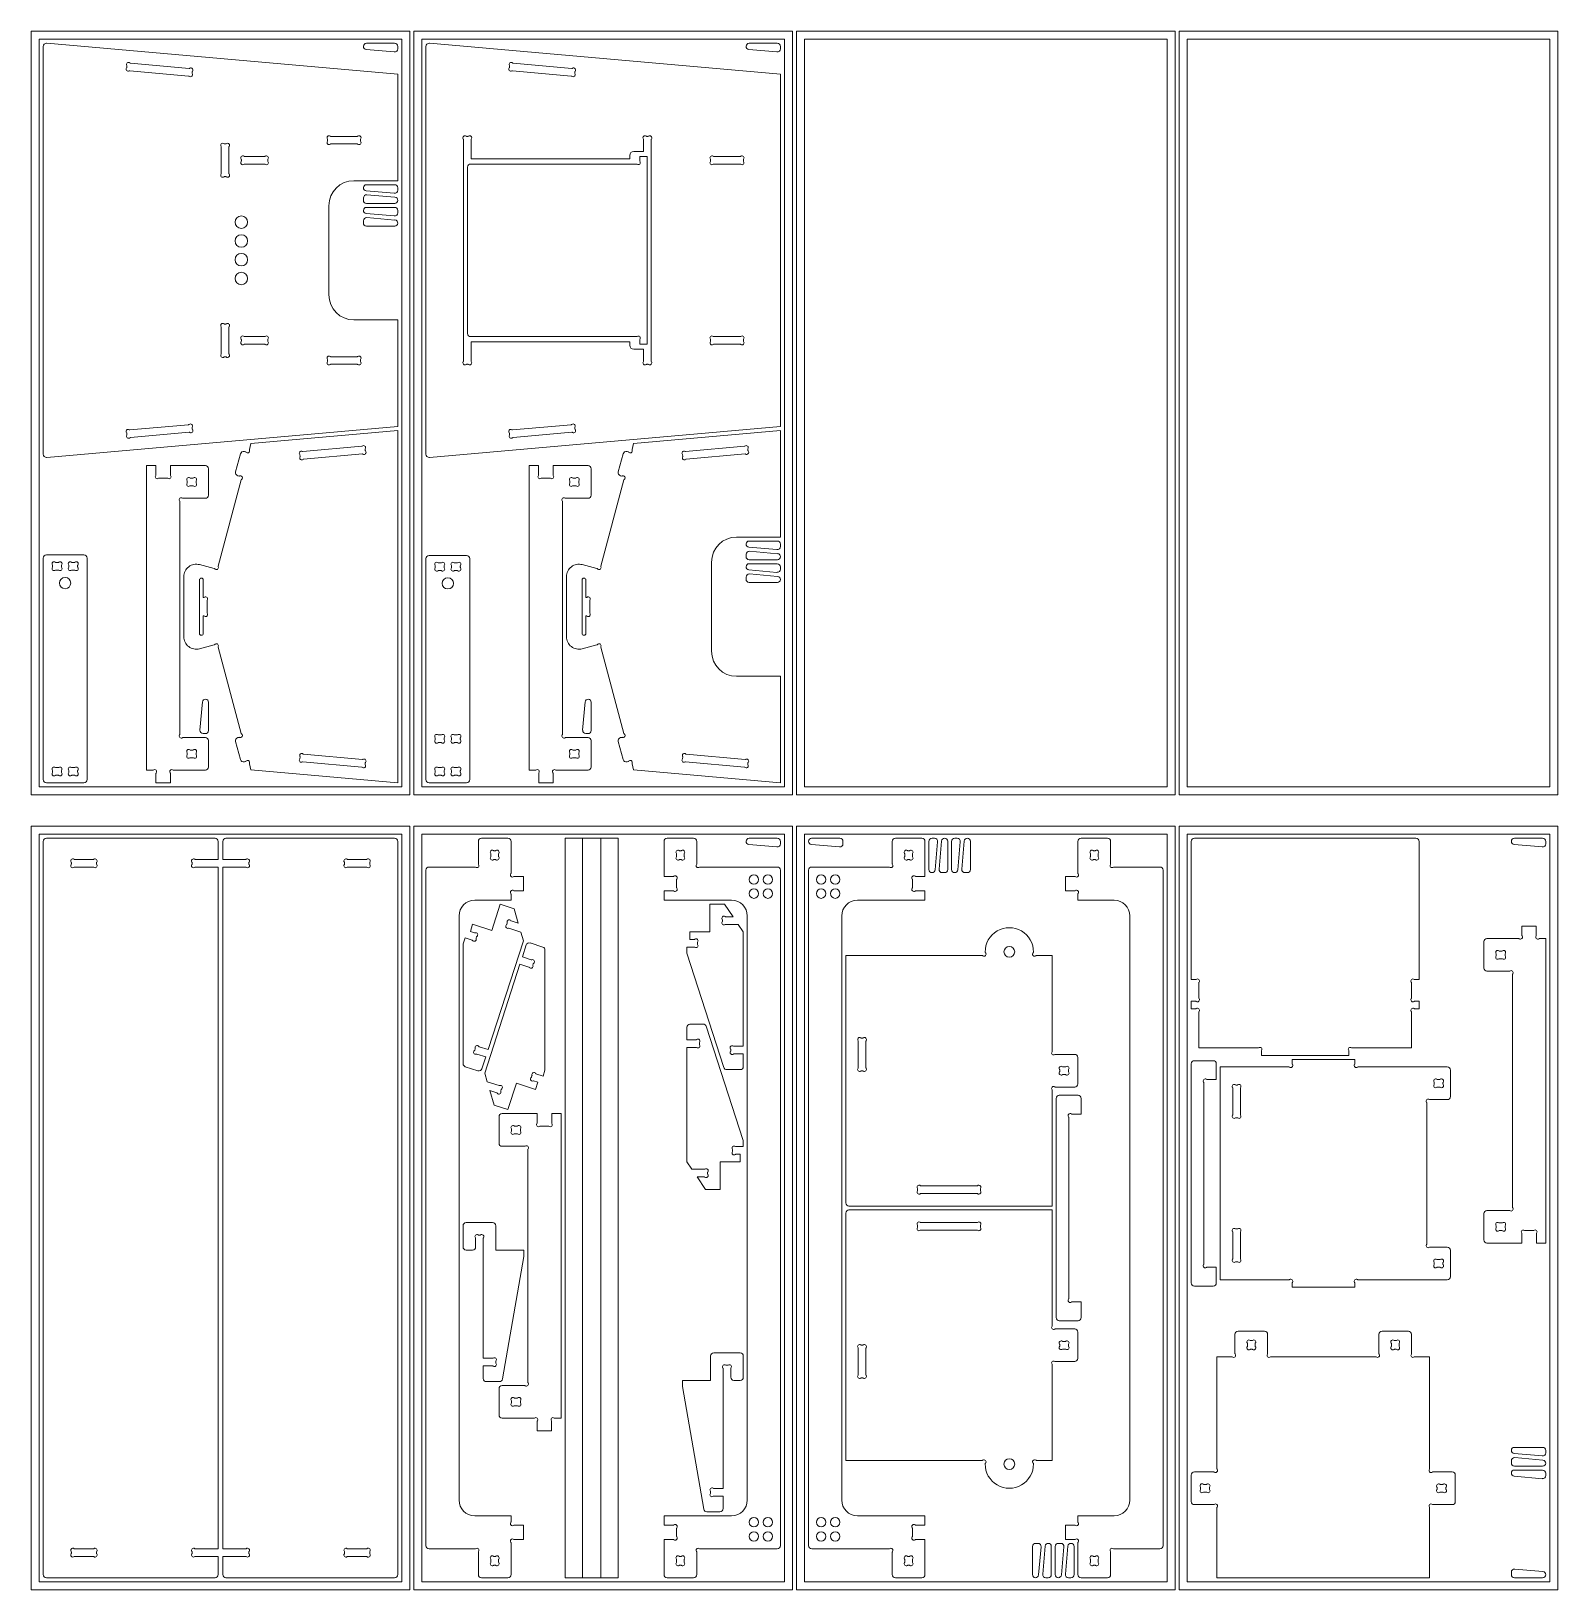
# Model space of a CAD drawing. Header units: millimetres. Extents: x 252 to 2692, y 303 to 2793.
import ezdxf

# ---------------------------------------------------------------- set-up
doc = ezdxf.new("R2010")
doc.units = ezdxf.units.MM

msp = doc.modelspace()

# ---------------------------------------------------------------- linework, layer by layer
at = {"color": 7, "linetype": 'Continuous', "lineweight": 15}
for p, q in [((251.9, 2793.4), (251.9, 1573.4)), ((857.1, 2793.4), (251.9, 2793.4)), ((857.1, 1573.4), (857.1, 2793.4)), ((863.5, 2793.4), (863.5, 1573.4)), ((1468.7, 2793.4), (863.5, 2793.4)), ((1468.7, 1573.4), (1468.7, 2793.4)), ((1475.1, 2793.4), (1475.1, 1573.4)), ((2080.3, 2793.4), (1475.1, 2793.4)), ((2080.3, 1573.4), (2080.3, 2793.4)), ((2086.6, 2793.4), (2086.6, 1573.4)), ((2691.9, 2793.4), (2086.6, 2793.4)), ((2691.9, 1573.4), (2691.9, 2793.4)), ((844.1, 2780.4), (264.9, 2780.4)), ((264.9, 2780.4), (264.9, 1586.4)), ((271.2, 2117.5), (271.2, 2769.1)), ((276.7, 2774.1), (837.8, 2724.6)), ((787.3, 2764.3), (832.3, 2760.4)), ((832.8, 2774.1), (787.8, 2774.1)), ((837.8, 2765.3), (837.8, 2769.1)), ((844.1, 1586.4), (844.1, 2780.4)), ((1455.7, 2780.4), (876.5, 2780.4)), ((876.5, 2780.4), (876.5, 1586.4)), ((882.8, 2769.1), (882.8, 2117.5)), ((1449.4, 2724.6), (888.3, 2774.1)), ((1398.9, 2764.3), (1443.9, 2760.4)), ((1444.4, 2774.1), (1399.4, 2774.1)), ((1449.4, 2765.3), (1449.4, 2769.1)), ((1455.7, 1586.4), (1455.7, 2780.4)), ((2067.3, 2780.4), (1488.1, 2780.4)), ((1488.1, 2780.4), (1488.1, 1586.4)), ((2067.3, 1586.4), (2067.3, 2780.4)), ((2678.9, 2780.4), (2099.6, 2780.4)), ((2099.6, 2780.4), (2099.6, 1586.4)), ((2678.9, 1586.4), (2678.9, 2780.4)), ((410.5, 2742.3), (504.6, 2734)), ((1022.1, 2742.3), (1116.2, 2734)), ((404.9, 2735.6), (405, 2737.7)), ((503.5, 2721.8), (409.5, 2730.1)), ((509.2, 2728.5), (509.1, 2726.5)), ((837.8, 2724.6), (837.8, 2554.6)), ((1016.4, 2735.6), (1016.6, 2737.7)), ((1115.1, 2721.8), (1021.1, 2730.1)), ((1120.8, 2728.5), (1120.6, 2726.5)), ((1449.4, 2162.1), (1449.4, 2724.6)), ((725.7, 2618.3), (725.7, 2620.3)), ((730.8, 2625.4), (773, 2625.4)), ((778.1, 2620.3), (778.1, 2618.3)), ((942.8, 2266.3), (942.8, 2620.3)), ((947.9, 2625.4), (949.9, 2625.4)), ((955, 2589.4), (955, 2620.3)), ((1230.6, 2601.4), (1230.6, 2620.3)), ((1235.7, 2625.4), (1237.7, 2625.4)), ((1242.8, 2266.3), (1242.8, 2620.3)), ((555.8, 2566.1), (555.8, 2608.3)), ((560.9, 2613.4), (562.9, 2613.4)), ((568, 2608.3), (568, 2566.1)), ((592.9, 2593.3), (624.9, 2593.3)), ((773, 2613.2), (730.8, 2613.2)), ((1208.6, 2589.4), (1208.6, 2595)), ((1215, 2601.4), (1230.6, 2601.4)), ((1236.5, 2593.2), (1224.5, 2593.2)), ((1224.5, 2593.2), (1224.5, 2586.3)), ((1236.5, 2293.4), (1236.5, 2593.2)), ((1342.9, 2593.3), (1385.1, 2593.3)), ((587.8, 2586.2), (587.8, 2588.2)), ((624.9, 2581.1), (592.9, 2581.1)), ((630, 2588.2), (630, 2586.2)), ((949.2, 2310.4), (949.2, 2576.2)), ((1219.4, 2581.2), (954.2, 2581.2)), ((955, 2589.4), (1208.6, 2589.4)), ((1337.8, 2586.2), (1337.8, 2588.2)), ((1385.1, 2581.1), (1342.9, 2581.1)), ((1390.2, 2588.2), (1390.2, 2586.2)), ((562.9, 2561), (560.9, 2561)), ((837.8, 2554.6), (767.8, 2554.6)), ((832.8, 2548.2), (787.8, 2548.2)), ((837.8, 2539.5), (837.8, 2543.2)), ((782.9, 2527), (782.9, 2523.3)), ((787.3, 2538.4), (832.3, 2534.5)), ((787.9, 2518.3), (832.9, 2518.3)), ((833.3, 2528), (788.3, 2532)), ((727.8, 2514.6), (727.8, 2372.1)), ((782.9, 2490.7), (782.9, 2487)), ((787.3, 2502.1), (832.3, 2498.2)), ((832.8, 2511.9), (787.8, 2511.9)), ((833.3, 2491.7), (788.3, 2495.7)), ((837.8, 2503.2), (837.8, 2506.9)), ((787.9, 2482), (832.9, 2482)), ((555.8, 2320.5), (555.8, 2278.3)), ((562.9, 2325.6), (560.9, 2325.6)), ((568, 2278.3), (568, 2320.5)), ((837.8, 2332.1), (767.8, 2332.1)), ((837.8, 2162.1), (837.8, 2332.1)), ((587.8, 2300.4), (587.8, 2298.4)), ((624.9, 2305.5), (592.9, 2305.5)), ((592.9, 2293.3), (624.9, 2293.3)), ((630, 2298.4), (630, 2300.4)), ((1219.4, 2305.4), (954.2, 2305.4)), ((955, 2297.2), (955, 2266.3)), ((955, 2297.2), (1208.6, 2297.2)), ((1208.6, 2297.2), (1208.6, 2291.6)), ((1224.5, 2293.4), (1224.5, 2300.3)), ((1236.5, 2293.4), (1224.5, 2293.4)), ((1337.8, 2300.4), (1337.8, 2298.4)), ((1385.1, 2305.5), (1342.9, 2305.5)), ((1342.9, 2293.3), (1385.1, 2293.3)), ((1390.2, 2298.4), (1390.2, 2300.4)), ((560.9, 2273.2), (562.9, 2273.2)), ((725.7, 2268.3), (725.7, 2266.3)), ((773, 2273.4), (730.8, 2273.4)), ((778.1, 2266.3), (778.1, 2268.3)), ((1215, 2285.2), (1230.6, 2285.2)), ((1230.6, 2285.2), (1230.6, 2266.3)), ((730.8, 2261.2), (773, 2261.2)), ((947.9, 2261.2), (949.9, 2261.2)), ((1235.7, 2261.2), (1237.7, 2261.2)), ((276.7, 2112.6), (837.8, 2162.1)), ((404.9, 2151), (405, 2149)), ((503.5, 2164.8), (409.5, 2156.5)), ((410.5, 2144.4), (504.6, 2152.7)), ((509.2, 2158.2), (509.1, 2160.2)), ((837.8, 2155.3), (603.2, 2134.6)), ((837.8, 2155.3), (837.8, 1592.8)), ((1449.4, 2162.1), (888.3, 2112.6)), ((1016.4, 2151), (1016.6, 2149)), ((1115.1, 2164.8), (1021.1, 2156.5)), ((1022.1, 2144.4), (1116.2, 2152.7)), ((1120.8, 2158.2), (1120.6, 2160.2)), ((1449.4, 2155.3), (1214.8, 2134.6)), ((1449.4, 1985.3), (1449.4, 2155.3)), ((578.7, 2089.3), (586.5, 2118.3)), ((592.6, 2121.9), (594.4, 2121.4)), ((603.2, 2134.6), (600.7, 2125)), ((686.2, 2121.9), (780.2, 2130.2)), ((781.3, 2118), (687.2, 2109.7)), ((785.7, 2125.6), (785.9, 2123.6)), ((1190.3, 2089.3), (1198.1, 2118.3)), ((1204.2, 2121.9), (1206, 2121.4)), ((1212.3, 2125), (1214.8, 2134.6)), ((1297.8, 2121.9), (1391.8, 2130.2)), ((1392.9, 2118), (1298.8, 2109.7)), ((1397.3, 2125.6), (1397.5, 2123.6)), ((451.3, 2099.4), (436.4, 2099.4)), ((436.4, 2099.4), (436.4, 1612.8)), ((451.3, 2084.5), (451.3, 2099.4)), ((474.5, 2099.4), (474.5, 2084.5)), ((530.4, 2099.4), (474.5, 2099.4)), ((535.4, 2052.2), (535.4, 2094.4)), ((681.7, 2114.4), (681.5, 2116.4)), ((1048, 2099.4), (1048, 1612.8)), ((1062.9, 2099.4), (1048, 2099.4)), ((1062.9, 2084.5), (1062.9, 2099.4)), ((1086.1, 2099.4), (1086.1, 2084.5)), ((1142, 2099.4), (1086.1, 2099.4)), ((1147, 2052.2), (1147, 2094.4)), ((1293.3, 2114.4), (1293.1, 2116.4)), ((469.4, 2079.4), (456.4, 2079.4)), ((501.4, 2074.3), (501.4, 2072.3)), ((510.3, 2079.4), (506.5, 2079.4)), ((506.5, 2067.2), (510.3, 2067.2)), ((515.4, 2072.3), (515.4, 2074.3)), ((587.7, 2076.5), (550.7, 1938.5)), ((582.2, 2083.2), (584.1, 2082.7)), ((1081, 2079.4), (1068, 2079.4)), ((1113, 2074.3), (1113, 2072.3)), ((1121.9, 2079.4), (1118.1, 2079.4)), ((1118.1, 2067.2), (1121.9, 2067.2)), ((1127, 2072.3), (1127, 2074.3)), ((1199.3, 2076.5), (1162.3, 1938.5)), ((1193.8, 2083.2), (1195.7, 2082.7)), ((489.4, 1670.1), (489.4, 2042.1)), ((494.5, 2047.2), (530.4, 2047.2)), ((1101, 1670.1), (1101, 2042.1)), ((1106.1, 2047.2), (1142, 2047.2)), ((1379.4, 1985.3), (1449.4, 1985.3)), ((1398.9, 1969.1), (1443.9, 1965.2)), ((1444.4, 1978.9), (1399.4, 1978.9)), ((1449.4, 1970.2), (1449.4, 1973.9)), ((271.2, 1951.7), (271.2, 1597.8)), ((276.2, 1956.7), (336.2, 1956.7)), ((295.1, 1944.8), (291.3, 1944.8)), ((317.3, 1944.8), (321.1, 1944.8)), ((341.2, 1951.7), (341.2, 1597.8)), ((882.8, 1950.9), (882.8, 1597.8)), ((887.8, 1955.9), (947.8, 1955.9)), ((906.7, 1944), (902.9, 1944)), ((928.9, 1944), (932.7, 1944)), ((952.8, 1950.9), (952.8, 1597.8)), ((1339.4, 1945.3), (1339.4, 1802.8)), ((1394.5, 1957.7), (1394.5, 1954)), ((1444.4, 1942.6), (1399.4, 1942.6)), ((1399.5, 1949), (1444.5, 1949)), ((1444.9, 1958.7), (1399.9, 1962.7)), ((286.2, 1939.7), (286.2, 1937.7)), ((291.3, 1932.6), (295.1, 1932.6)), ((300.2, 1937.7), (300.2, 1939.7)), ((312.2, 1937.7), (312.2, 1939.7)), ((321.1, 1932.6), (317.3, 1932.6)), ((326.2, 1939.7), (326.2, 1937.7)), ((495.8, 1826.1), (495.8, 1921.9)), ((544.5, 1934.9), (520.9, 1941.2)), ((897.8, 1938.9), (897.8, 1936.9)), ((902.9, 1931.8), (906.7, 1931.8)), ((911.8, 1936.9), (911.8, 1938.9)), ((923.8, 1936.9), (923.8, 1938.9)), ((932.7, 1931.8), (928.9, 1931.8)), ((937.8, 1938.9), (937.8, 1936.9)), ((1107.4, 1826.1), (1107.4, 1921.9)), ((1156.1, 1934.9), (1132.5, 1941.2)), ((1394.5, 1921.4), (1394.5, 1917.7)), ((1398.9, 1932.8), (1443.9, 1928.9)), ((1444.9, 1922.4), (1399.9, 1926.4)), ((1449.4, 1933.9), (1449.4, 1937.6)), ((520.9, 1916.6), (520.9, 1831.4)), ((526.9, 1916.6), (526.9, 1888.7)), ((1132.4, 1916.6), (1132.4, 1831.5)), ((1138.5, 1916.6), (1138.5, 1888.7)), ((1399.5, 1912.7), (1444.5, 1912.7)), ((526.9, 1888.7), (527.9, 1888.7)), ((533, 1864.4), (533, 1883.6)), ((1138.5, 1888.7), (1139.5, 1888.7)), ((1144.6, 1864.4), (1144.6, 1883.6)), ((526.9, 1831.4), (526.9, 1859.3)), ((526.9, 1859.3), (527.9, 1859.3)), ((1138.5, 1831.5), (1138.5, 1859.3)), ((1138.5, 1859.3), (1139.5, 1859.3)), ((544.5, 1813.1), (520.9, 1806.8)), ((587.7, 1671.5), (550.7, 1809.5)), ((1156.1, 1813.1), (1132.5, 1806.8)), ((1199.3, 1671.5), (1162.3, 1809.5)), ((1379.4, 1762.8), (1449.4, 1762.8)), ((1449.4, 1762.8), (1449.4, 1592.8)), ((525.6, 1721.8), (521.7, 1676.8)), ((535.4, 1676.3), (535.4, 1721.3)), ((1137.2, 1721.8), (1133.3, 1676.8)), ((1147, 1676.3), (1147, 1721.3)), ((526.7, 1671.3), (530.4, 1671.3)), ((906.7, 1669.1), (902.9, 1669.1)), ((928.9, 1669.1), (932.7, 1669.1)), ((1138.3, 1671.3), (1142, 1671.3)), ((530.4, 1665), (494.5, 1665)), ((510.3, 1645), (506.5, 1645)), ((535.4, 1617.8), (535.4, 1660)), ((578.7, 1658.7), (586.5, 1629.7)), ((582.2, 1664.8), (584.1, 1665.3)), ((897.8, 1664), (897.8, 1662)), ((902.9, 1656.9), (906.7, 1656.9)), ((911.8, 1662), (911.8, 1664)), ((923.8, 1662), (923.8, 1664)), ((932.7, 1656.9), (928.9, 1656.9)), ((937.8, 1664), (937.8, 1662)), ((1142, 1665), (1106.1, 1665)), ((1121.9, 1645), (1118.1, 1645)), ((1147, 1617.8), (1147, 1660)), ((1190.3, 1658.7), (1198.1, 1629.7)), ((1193.8, 1664.8), (1195.7, 1665.3)), ((501.4, 1639.9), (501.4, 1637.9)), ((506.5, 1632.8), (510.3, 1632.8)), ((515.4, 1637.9), (515.4, 1639.9)), ((592.6, 1626.2), (594.4, 1626.7)), ((603.2, 1613.5), (600.7, 1623.1)), ((681.7, 1633.7), (681.5, 1631.6)), ((686.2, 1626.1), (780.2, 1617.8)), ((781.3, 1630), (687.2, 1638.3)), ((785.7, 1622.5), (785.9, 1624.5)), ((1113, 1639.9), (1113, 1637.9)), ((1118.1, 1632.8), (1121.9, 1632.8)), ((1127, 1637.9), (1127, 1639.9)), ((1204.2, 1626.2), (1206, 1626.7)), ((1212.3, 1623.1), (1214.8, 1613.5)), ((1293.3, 1633.7), (1293.1, 1631.6)), ((1297.8, 1626.1), (1391.8, 1617.8)), ((1392.9, 1630), (1298.8, 1638.3)), ((1397.3, 1622.5), (1397.5, 1624.5)), ((286.2, 1611.8), (286.2, 1609.8)), ((295.1, 1616.9), (291.3, 1616.9)), ((291.3, 1604.7), (295.1, 1604.7)), ((300.2, 1609.8), (300.2, 1611.8)), ((312.2, 1609.8), (312.2, 1611.8)), ((317.3, 1616.9), (321.1, 1616.9)), ((321.1, 1604.7), (317.3, 1604.7)), ((326.2, 1611.8), (326.2, 1609.8)), ((436.4, 1612.8), (446.3, 1612.8)), ((451.4, 1607.7), (451.4, 1592.8)), ((474.4, 1592.8), (474.4, 1607.7)), ((479.5, 1612.8), (530.4, 1612.8)), ((837.8, 1592.8), (603.2, 1613.5)), ((897.8, 1611.8), (897.8, 1609.8)), ((906.7, 1616.9), (902.9, 1616.9)), ((902.9, 1604.7), (906.7, 1604.7)), ((911.8, 1609.8), (911.8, 1611.8)), ((923.8, 1609.8), (923.8, 1611.8)), ((928.9, 1616.9), (932.7, 1616.9)), ((932.7, 1604.7), (928.9, 1604.7)), ((937.8, 1611.8), (937.8, 1609.8)), ((1048, 1612.8), (1057.9, 1612.8)), ((1063, 1607.7), (1063, 1592.8)), ((1086, 1592.8), (1086, 1607.7)), ((1091.1, 1612.8), (1142, 1612.8)), ((1449.4, 1592.8), (1214.8, 1613.5)), ((251.9, 1573.4), (857.1, 1573.4)), ((264.9, 1586.4), (844.1, 1586.4)), ((336.2, 1592.8), (276.2, 1592.8)), ((451.4, 1592.8), (474.4, 1592.8)), ((863.5, 1573.4), (1468.7, 1573.4)), ((876.5, 1586.4), (1455.7, 1586.4)), ((947.8, 1592.8), (887.8, 1592.8)), ((1063, 1592.8), (1086, 1592.8)), ((1475.1, 1573.4), (2080.3, 1573.4)), ((1488.1, 1586.4), (2067.3, 1586.4)), ((2086.6, 1573.4), (2691.9, 1573.4)), ((2099.6, 1586.4), (2678.9, 1586.4)), ((251.9, 1523.4), (251.9, 303.4)), ((857.1, 1523.4), (251.9, 1523.4)), ((857.1, 303.4), (857.1, 1523.4)), ((863.5, 1523.4), (863.5, 303.4)), ((1468.7, 1523.4), (863.5, 1523.4)), ((1468.7, 303.4), (1468.7, 1523.4)), ((1475.1, 1523.4), (1475.1, 303.4)), ((2080.3, 1523.4), (1475.1, 1523.4)), ((2080.3, 303.4), (2080.3, 1523.4)), ((2086.6, 1523.4), (2086.6, 303.4)), ((2691.9, 1523.4), (2086.6, 1523.4)), ((2691.9, 303.4), (2691.9, 1523.4)), ((844.1, 1510.4), (264.9, 1510.4)), ((264.9, 1510.4), (264.9, 316.4)), ((271.2, 1499.1), (271.2, 327.8)), ((276.2, 1504.1), (545.8, 1504.1)), ((550.8, 1499.1), (550.8, 1470.2)), ((558.2, 1499.1), (558.2, 1470.2)), ((832.8, 1504.1), (563.2, 1504.1)), ((837.8, 1499.1), (837.8, 327.8)), ((844.1, 316.4), (844.1, 1510.4)), ((1455.7, 1510.4), (876.5, 1510.4)), ((876.5, 1510.4), (876.5, 316.4)), ((966.6, 1463.2), (966.6, 1499.1)), ((971.6, 1504.1), (1013.8, 1504.1)), ((1018.8, 1499.1), (1018.8, 1448.2)), ((1105.1, 1504.1), (1105.1, 322.8)), ((1133, 1504.1), (1105.1, 1504.1)), ((1133, 322.8), (1133, 1504.1)), ((1162.2, 1504.1), (1133, 1504.1)), ((1162.2, 1504.1), (1162.2, 322.8)), ((1190.2, 1504.1), (1162.2, 1504.1)), ((1190.2, 322.8), (1190.2, 1504.1)), ((1263.4, 1499.1), (1263.4, 1443.2)), ((1310.6, 1504.1), (1268.4, 1504.1)), ((1315.6, 1463.2), (1315.6, 1499.1)), ((1398.9, 1494.3), (1443.9, 1490.4)), ((1444.4, 1504.1), (1399.4, 1504.1)), ((1449.4, 1495.3), (1449.4, 1499.1)), ((1455.7, 316.4), (1455.7, 1510.4)), ((2067.3, 1510.4), (1488.1, 1510.4)), ((1488.1, 1510.4), (1488.1, 316.4)), ((1498.9, 1494.3), (1543.9, 1490.4)), ((1544.3, 1504.1), (1499.3, 1504.1)), ((1549.3, 1495.3), (1549.3, 1499.1)), ((1628.2, 1463.2), (1628.2, 1499.1)), ((1633.2, 1504.1), (1675.4, 1504.1)), ((1680.4, 1499.1), (1680.4, 1443.2)), ((1686.8, 1499.1), (1686.8, 1454.1)), ((1695.5, 1504.1), (1691.8, 1504.1)), ((1696.5, 1453.7), (1700.5, 1498.6)), ((1706.9, 1499.6), (1703, 1454.6)), ((1716.7, 1454.2), (1716.7, 1499.2)), ((1723, 1499.1), (1723, 1454.1)), ((1731.8, 1504.1), (1728, 1504.1)), ((1732.8, 1453.7), (1736.8, 1498.6)), ((1743.2, 1499.6), (1739.3, 1454.6)), ((1753, 1454.2), (1753, 1499.2)), ((1924.9, 1499.1), (1924.9, 1448.2)), ((1972.1, 1504.1), (1929.9, 1504.1)), ((1977.1, 1463.2), (1977.1, 1499.1)), ((2067.3, 316.4), (2067.3, 1510.4)), ((2678.9, 1510.4), (2099.6, 1510.4)), ((2099.6, 1510.4), (2099.6, 316.4)), ((2106, 1278.4), (2106, 1499.1)), ((2111, 1504.1), (2465, 1504.1)), ((2470, 1499.1), (2470, 1278.4)), ((2622.1, 1494.3), (2667.1, 1490.4)), ((2667.5, 1504.1), (2622.5, 1504.1)), ((2672.5, 1495.3), (2672.5, 1499.1)), ((2678.9, 316.4), (2678.9, 1510.4)), ((321.2, 1470.2), (351.2, 1470.2)), ((550.8, 1470.2), (514.2, 1470.2)), ((558.2, 1470.2), (594.8, 1470.2)), ((787.8, 1470.2), (757.8, 1470.2)), ((986.6, 1475.2), (986.6, 1479)), ((991.7, 1484.1), (993.7, 1484.1)), ((993.7, 1470.1), (991.7, 1470.1)), ((998.8, 1479), (998.8, 1475.2)), ((1283.4, 1479), (1283.4, 1475.2)), ((1290.5, 1484.1), (1288.4, 1484.1)), ((1288.4, 1470.1), (1290.5, 1470.1)), ((1295.6, 1475.2), (1295.6, 1479)), ((1648.2, 1475.2), (1648.2, 1479)), ((1653.3, 1484.1), (1655.3, 1484.1)), ((1655.3, 1470.1), (1653.3, 1470.1)), ((1660.4, 1479), (1660.4, 1475.2)), ((1944.9, 1479), (1944.9, 1475.2)), ((1952.1, 1484.1), (1950, 1484.1)), ((1950, 1470.1), (1952.1, 1470.1)), ((1957.1, 1475.2), (1957.1, 1479)), ((316.1, 1463.1), (316.1, 1465.1)), ((351.2, 1458), (321.2, 1458)), ((356.3, 1465.1), (356.3, 1463.1)), ((509.1, 1465.1), (509.1, 1463.1)), ((514.2, 1458), (550.8, 1458)), ((550.8, 368.9), (550.8, 1458)), ((594.8, 1458), (558.2, 1458)), ((558.2, 368.9), (558.2, 1458)), ((599.9, 1465.1), (599.9, 1463.1)), ((752.7, 1465.1), (752.7, 1463.1)), ((757.8, 1458), (787.8, 1458)), ((792.9, 1463.1), (792.9, 1465.1)), ((882.8, 1453.1), (882.8, 373.8)), ((887.8, 1458.1), (961.5, 1458.1)), ((1444.4, 1458.1), (1320.6, 1458.1)), ((1449.4, 373.8), (1449.4, 1453.1)), ((1494.4, 1453.1), (1494.4, 373.8)), ((1499.4, 1458.1), (1623.1, 1458.1)), ((1708, 1449.2), (1711.7, 1449.2)), ((1744.3, 1449.2), (1748, 1449.2)), ((2055.9, 1458.1), (1982.2, 1458.1)), ((2060.9, 373.8), (2060.9, 1453.1)), ((1023.9, 1443.1), (1038.8, 1443.1)), ((1038.8, 1420.1), (1023.9, 1420.1)), ((1038.8, 1443.1), (1038.8, 1420.1)), ((1263.4, 1443.2), (1278.4, 1443.2)), ((1263.4, 1420), (1263.4, 1405.1)), ((1278.4, 1420), (1263.4, 1420)), ((1283.5, 1438.1), (1283.5, 1425.1)), ((1660.3, 1438.1), (1660.3, 1425.1)), ((1680.4, 1443.2), (1665.4, 1443.2)), ((1665.4, 1420), (1680.4, 1420)), ((1680.4, 1420), (1680.4, 1405.1)), ((1904.9, 1443.1), (1904.9, 1420.1)), ((1919.9, 1443.1), (1904.9, 1443.1)), ((1904.9, 1420.1), (1919.9, 1420.1)), ((1018.8, 1405.1), (960.8, 1405.1)), ((987.9, 1356.7), (1001.5, 1398.7)), ((1001.5, 1398.7), (1023.6, 1391.6)), ((1018.8, 1415), (1018.8, 1405.1)), ((1263.4, 1405.1), (1371.4, 1405.1)), ((1336.8, 1354.5), (1336.8, 1398.7)), ((1336.8, 1398.7), (1360, 1398.7)), ((1360, 1398.7), (1373.6, 1378.7)), ((1680.4, 1405.1), (1572.4, 1405.1)), ((1924.9, 1415), (1924.9, 1405.1)), ((1924.9, 1405.1), (1982.9, 1405.1)), ((935.8, 446.8), (935.8, 1380.1)), ((1030.4, 1368.4), (1019.2, 1372)), ((1023.6, 1391.6), (1030.4, 1368.4)), ((1356.8, 1373.6), (1356.8, 1371.6)), ((1373.6, 1378.7), (1361.9, 1378.7)), ((1396.4, 1380.1), (1396.4, 446.8)), ((1547.4, 446.8), (1547.4, 1380.1)), ((2007.9, 1380.1), (2007.9, 446.8)), ((942.2, 1335.6), (945.3, 1345.1)), ((945.3, 1345.1), (956.6, 1341.4)), ((953.8, 1355.1), (957.5, 1366.6)), ((960.3, 1353), (953.8, 1355.1)), ((957.5, 1366.6), (987.9, 1356.7)), ((963, 1344.7), (963.6, 1346.6)), ((1012.8, 1368.7), (1012.2, 1366.8)), ((1015.5, 1360.4), (1034.5, 1354.2)), ((1034.5, 1354.2), (1038.5, 1340.3)), ((1304.8, 1342.5), (1304.8, 1354.5)), ((1304.8, 1354.5), (1336.8, 1354.5)), ((1361.9, 1366.5), (1381.9, 1366.5)), ((1381.9, 1366.5), (1390, 1354.5)), ((1390, 1354.5), (1390, 1171.7)), ((2634.5, 1363.9), (2634.5, 1349)), ((2657.5, 1363.9), (2634.5, 1363.9)), ((2657.5, 1349), (2657.5, 1363.9)), ((942.2, 1143.9), (942.2, 1335.6)), ((1038.5, 1340.3), (982.2, 1166.4)), ((1036.9, 1314.5), (1043, 1333.6)), ((1049.3, 1336.8), (1069.7, 1330.2)), ((1073.1, 1325.4), (1073.1, 1133.7)), ((1299.8, 1320.3), (1299.8, 1330.3)), ((1299.8, 1330.3), (1311.7, 1330.3)), ((1358.9, 1138), (1299.8, 1320.3)), ((1311.7, 1342.5), (1304.8, 1342.5)), ((1316.8, 1335.4), (1316.8, 1337.4)), ((2573.5, 1338.9), (2573.5, 1296.7)), ((2629.4, 1343.9), (2578.5, 1343.9)), ((2602.4, 1323.9), (2598.6, 1323.9)), ((2672.5, 1343.9), (2662.6, 1343.9)), ((2672.5, 857.3), (2672.5, 1343.9)), ((976.7, 1129), (1033.1, 1302.9)), ((1033.1, 1302.9), (1047.3, 1298.3)), ((1051.1, 1309.9), (1036.9, 1314.5)), ((1053.7, 1301.6), (1054.3, 1303.5)), ((1772, 1316.6), (1553.8, 1316.6)), ((1553.8, 1316.6), (1553.8, 921.6)), ((1883.8, 1316.6), (1858.4, 1316.6)), ((1883.8, 1163.9), (1883.8, 1316.6)), ((2593.5, 1318.8), (2593.5, 1316.8)), ((2598.6, 1311.7), (2602.4, 1311.7)), ((2607.5, 1316.8), (2607.5, 1318.8)), ((2113, 1278.4), (2106, 1278.4)), ((2118.1, 1248.7), (2118.1, 1273.3)), ((2457.9, 1273.3), (2457.9, 1248.7)), ((2470, 1278.4), (2463, 1278.4)), ((2578.5, 1291.7), (2614.4, 1291.7)), ((2619.5, 1286.6), (2619.5, 914.6)), ((2106, 1243.7), (2113, 1243.7)), ((2106, 1231.7), (2106, 1243.7)), ((2113, 1231.7), (2106, 1231.7)), ((2118.1, 1169.1), (2118.1, 1226.6)), ((2457.9, 1226.6), (2457.9, 1169.1)), ((2463, 1243.7), (2470, 1243.7)), ((2470, 1231.7), (2463, 1231.7)), ((2470, 1243.7), (2470, 1231.7)), ((1299.8, 1182.2), (1299.8, 1202.2)), ((1304.8, 1207.2), (1326.1, 1207.2)), ((1330.9, 1203.7), (1390, 1021.4)), ((982.2, 1166.4), (968, 1171)), ((1314.7, 1182.2), (1299.8, 1182.2)), ((1319.8, 1175.1), (1319.8, 1177.1)), ((1390, 1171.7), (1375.1, 1171.7)), ((1573.8, 1179.8), (1573.8, 1137.6)), ((1580.9, 1184.9), (1578.8, 1184.9)), ((1586, 1137.6), (1586, 1179.8)), ((961.6, 1167.7), (961, 1165.8)), ((964.2, 1159.4), (978.4, 1154.8)), ((978.4, 1154.8), (972.2, 1135.7)), ((1299.8, 1170), (1314.7, 1170)), ((1299.8, 987.2), (1299.8, 1170)), ((1370, 1166.6), (1370, 1164.6)), ((1375.1, 1159.5), (1390, 1159.5)), ((1390, 1159.5), (1390, 1139.5)), ((1919.8, 1158.8), (1888.8, 1158.8)), ((1924.8, 1111.6), (1924.8, 1153.8)), ((2141, 1148.7), (2111, 1148.7)), ((2212.9, 1169.1), (2118.1, 1169.1)), ((2218, 1157.1), (2218, 1164)), ((2358, 1157.1), (2218, 1157.1)), ((2267.3, 1150.7), (2267.3, 1143.8)), ((2367.3, 1150.7), (2267.3, 1150.7)), ((2358, 1164), (2358, 1157.1)), ((2457.9, 1169.1), (2363.1, 1169.1)), ((2367.3, 1143.8), (2367.3, 1150.7)), ((965.9, 1132.5), (945.6, 1139.1)), ((980.8, 1115.1), (976.7, 1129)), ((1052.3, 1124.6), (1051.7, 1122.7)), ((1070, 1124.2), (1058.7, 1127.9)), ((1073.1, 1133.7), (1070, 1124.2)), ((1385, 1134.5), (1363.6, 1134.5)), ((1578.8, 1132.5), (1580.9, 1132.5)), ((1895.8, 1133.7), (1895.8, 1131.7)), ((1904.7, 1138.8), (1900.8, 1138.8)), ((1900.8, 1126.6), (1904.7, 1126.6)), ((1909.8, 1131.7), (1909.8, 1133.7)), ((2106, 1143.7), (2106, 793.7)), ((2146, 1118.7), (2146, 1143.7)), ((2152.3, 1138.7), (2152.3, 798.7)), ((2262.3, 1138.7), (2152.3, 1138.7)), ((2515.2, 1138.7), (2372.4, 1138.7)), ((2520.2, 1091.5), (2520.2, 1133.7)), ((999.8, 1108.9), (980.8, 1115.1)), ((991.7, 1077.7), (984.9, 1100.9)), ((984.9, 1100.9), (996.1, 1097.3)), ((1002.5, 1100.6), (1003.1, 1102.5)), ((1027.4, 1112.6), (1013.8, 1070.6)), ((1057.8, 1102.8), (1027.4, 1112.6)), ((1054.9, 1116.3), (1061.5, 1114.2)), ((1061.5, 1114.2), (1057.8, 1102.8)), ((1883.8, 916.6), (1883.8, 1101.5)), ((1888.8, 1106.6), (1919.8, 1106.6)), ((2126, 823.8), (2126, 1113.6)), ((2131.1, 1118.7), (2146, 1118.7)), ((2172.3, 1104.8), (2172.3, 1062.6)), ((2179.5, 1109.9), (2177.4, 1109.9)), ((2184.5, 1062.6), (2184.5, 1104.8)), ((2494.3, 1113.6), (2494.3, 1111.6)), ((2503.3, 1118.7), (2499.4, 1118.7)), ((2499.4, 1106.5), (2503.3, 1106.5)), ((2508.3, 1111.6), (2508.3, 1113.6)), ((1013.8, 1070.6), (991.7, 1077.7)), ((1890.1, 1088.4), (1890.1, 738.4)), ((1925.1, 1093.4), (1895.1, 1093.4)), ((1930.1, 1063.4), (1930.1, 1088.4)), ((2482.3, 856), (2482.3, 1081.4)), ((2487.4, 1086.5), (2515.2, 1086.5)), ((999.7, 1017), (999.7, 1059.2)), ((1004.7, 1064.2), (1060.6, 1064.2)), ((1060.6, 1064.2), (1060.6, 1049.3)), ((1083.8, 1049.3), (1083.8, 1064.2)), ((1083.8, 1064.2), (1098.7, 1064.2)), ((1098.7, 1064.2), (1098.7, 577.6)), ((1910.1, 768.5), (1910.1, 1058.3)), ((1915.2, 1063.4), (1930.1, 1063.4)), ((2177.4, 1057.5), (2179.5, 1057.5)), ((1019.7, 1037.1), (1019.7, 1039.1)), ((1024.8, 1044.2), (1028.6, 1044.2)), ((1028.6, 1032), (1024.8, 1032)), ((1033.7, 1039.1), (1033.7, 1037.1)), ((1065.7, 1044.2), (1078.7, 1044.2)), ((1390, 1021.4), (1390, 1011.4)), ((1040.6, 1012), (1004.7, 1012)), ((1045.7, 634.9), (1045.7, 1006.9)), ((1373, 1006.3), (1373, 1004.3)), ((1390, 1011.4), (1378.1, 1011.4)), ((1378.1, 999.2), (1385, 999.2)), ((1385, 999.2), (1385, 987.2)), ((1307.9, 975.2), (1299.8, 987.2)), ((1327.9, 975.2), (1307.9, 975.2)), ((1385, 987.2), (1353, 987.2)), ((1353, 987.2), (1353, 943)), ((1329.8, 943), (1316.2, 963)), ((1316.2, 963), (1327.9, 963)), ((1333, 968.1), (1333, 970.1)), ((1763.8, 948.8), (1673.7, 948.8)), ((1353, 943), (1329.8, 943)), ((1668.7, 943.7), (1668.7, 941.7)), ((1673.7, 936.6), (1763.8, 936.6)), ((1768.9, 941.7), (1768.9, 943.7)), ((1553.8, 510.3), (1553.8, 905.3)), ((1558.8, 916.6), (1883.8, 916.6)), ((1558.8, 910.3), (1883.8, 910.3)), ((1883.8, 910.3), (1883.8, 725.3)), ((2573.5, 904.5), (2573.5, 862.3)), ((2614.4, 909.5), (2578.5, 909.5)), ((942.2, 885.1), (942.2, 851.1)), ((989.4, 890.1), (947.2, 890.1)), ((994.4, 846.1), (994.4, 885.1)), ((1668.7, 883.1), (1668.7, 885.2)), ((1673.7, 890.3), (1763.8, 890.3)), ((1763.8, 878.1), (1673.7, 878.1)), ((1768.9, 885.2), (1768.9, 883.1)), ((2172.3, 832.6), (2172.3, 874.8)), ((2177.4, 879.9), (2179.5, 879.9)), ((2184.5, 874.8), (2184.5, 832.6)), ((2593.5, 884.4), (2593.5, 882.4)), ((2602.4, 889.5), (2598.6, 889.5)), ((2598.6, 877.3), (2602.4, 877.3)), ((2607.5, 882.4), (2607.5, 884.4)), ((2634.4, 857.3), (2634.4, 872.2)), ((2639.5, 877.3), (2652.5, 877.3)), ((2657.6, 872.2), (2657.6, 857.3)), ((962.2, 851.1), (962.2, 865)), ((967.3, 870.1), (969.3, 870.1)), ((974.4, 865), (974.4, 673.3)), ((2487.4, 850.9), (2515.2, 850.9)), ((2578.5, 857.3), (2634.4, 857.3)), ((2657.6, 857.3), (2672.5, 857.3)), ((947.2, 846.1), (957.2, 846.1)), ((1039.4, 846.1), (994.4, 846.1)), ((1005.1, 640.3), (1039.4, 836.1)), ((1039.4, 836.1), (1039.4, 846.1)), ((2179.5, 827.5), (2177.4, 827.5)), ((2494.3, 823.8), (2494.3, 825.8)), ((2499.4, 830.9), (2503.3, 830.9)), ((2508.3, 825.8), (2508.3, 823.8)), ((2520.2, 845.9), (2520.2, 803.7)), ((2131.1, 818.7), (2146, 818.7)), ((2146, 818.7), (2146, 793.7)), ((2262.3, 798.7), (2152.3, 798.7)), ((2515.2, 798.7), (2372.4, 798.7)), ((2503.3, 818.7), (2499.4, 818.7)), ((2141, 788.7), (2111, 788.7)), ((2267.3, 786.7), (2267.3, 793.6)), ((2367.3, 786.7), (2267.3, 786.7)), ((2367.3, 793.6), (2367.3, 786.7)), ((1915.2, 763.4), (1930.1, 763.4)), ((1930.1, 763.4), (1930.1, 738.4)), ((1925.1, 733.4), (1895.1, 733.4)), ((1888.8, 720.3), (1919.8, 720.3)), ((1900.8, 700.3), (1904.7, 700.3)), ((1924.8, 715.3), (1924.8, 673.1)), ((2175.9, 680.8), (2175.9, 711.7)), ((2180.9, 716.7), (2223.1, 716.7)), ((2201, 701.7), (2203, 701.7)), ((2228.1, 711.7), (2228.1, 680.8)), ((2405.9, 711.7), (2405.9, 680.8)), ((2453.1, 716.7), (2410.9, 716.7)), ((2433, 701.7), (2431, 701.7)), ((2458.1, 680.8), (2458.1, 711.7)), ((974.4, 673.3), (989.3, 673.3)), ((1337.8, 638.1), (1337.8, 677.1)), ((1342.8, 682.1), (1385, 682.1)), ((1390, 677.1), (1390, 643.1)), ((1573.8, 647), (1573.8, 689.3)), ((1578.8, 694.4), (1580.9, 694.4)), ((1586, 689.3), (1586, 647)), ((1895.8, 693.1), (1895.8, 695.2)), ((1904.7, 688.1), (1900.8, 688.1)), ((1909.8, 695.2), (1909.8, 693.1)), ((2147, 496.9), (2147, 675.7)), ((2147, 675.7), (2170.8, 675.7)), ((2195.9, 692.8), (2195.9, 696.6)), ((2203, 687.7), (2201, 687.7)), ((2208.1, 696.6), (2208.1, 692.8)), ((2233.2, 675.7), (2400.8, 675.7)), ((2425.9, 696.6), (2425.9, 692.8)), ((2431, 687.7), (2433, 687.7)), ((2438.1, 692.8), (2438.1, 696.6)), ((2487, 675.7), (2463.2, 675.7)), ((2487, 496.9), (2487, 675.7)), ((989.3, 661.1), (974.4, 661.1)), ((974.4, 661.1), (974.4, 641.1)), ((994.4, 668.2), (994.4, 666.2)), ((1357.8, 657), (1357.8, 465.3)), ((1364.9, 662.1), (1362.9, 662.1)), ((1370, 643.1), (1370, 657)), ((1883.8, 663), (1883.8, 510.3)), ((1919.8, 668.1), (1888.8, 668.1)), ((979.4, 636.1), (1000.2, 636.1)), ((999.7, 582.6), (999.7, 624.8)), ((1004.7, 629.8), (1040.6, 629.8)), ((1292.8, 628.1), (1292.8, 638.1)), ((1292.8, 638.1), (1337.8, 638.1)), ((1327.1, 432.3), (1292.8, 628.1)), ((1385, 638.1), (1375, 638.1)), ((1580.9, 642), (1578.8, 642)), ((1019.7, 602.7), (1019.7, 604.7)), ((1024.8, 609.8), (1028.6, 609.8)), ((1033.7, 604.7), (1033.7, 602.7)), ((1055.6, 577.6), (1004.7, 577.6)), ((1028.6, 597.6), (1024.8, 597.6)), ((1098.7, 577.6), (1088.8, 577.6)), ((1060.7, 557.6), (1060.7, 572.5)), ((1083.7, 557.6), (1060.7, 557.6)), ((1083.7, 572.5), (1083.7, 557.6)), ((2667.5, 531), (2622.5, 531)), ((2672.5, 522.3), (2672.5, 526)), ((1772, 510.3), (1553.8, 510.3)), ((1883.8, 510.3), (1858.4, 510.3)), ((2617.6, 509.8), (2617.6, 506)), ((2622.1, 521.2), (2667.1, 517.3)), ((2622.6, 501), (2667.6, 501)), ((2668.1, 510.8), (2623.1, 514.8)), ((2106, 444.6), (2106, 486.8)), ((2111, 491.8), (2141.9, 491.8)), ((2523, 491.8), (2492.1, 491.8)), ((2528, 444.6), (2528, 486.8)), ((2622.1, 484.9), (2667.1, 481)), ((2667.5, 494.7), (2622.5, 494.7)), ((2672.5, 486), (2672.5, 489.7)), ((1337.8, 460.2), (1337.8, 458.2)), ((1357.8, 465.3), (1342.9, 465.3)), ((1342.9, 453.1), (1357.8, 453.1)), ((1357.8, 453.1), (1357.8, 433.1)), ((2121, 464.7), (2121, 466.7)), ((2126.1, 471.8), (2129.9, 471.8)), ((2129.9, 459.6), (2126.1, 459.6)), ((2135, 466.7), (2135, 464.7)), ((2499, 466.7), (2499, 464.7)), ((2507.9, 471.8), (2504.1, 471.8)), ((2504.1, 459.6), (2507.9, 459.6)), ((2513, 464.7), (2513, 466.7)), ((1352.8, 428.1), (1332, 428.1)), ((2141.9, 439.6), (2111, 439.6)), ((2147, 322.8), (2147, 434.5)), ((2487, 322.8), (2487, 434.5)), ((2492.1, 439.6), (2523, 439.6)), ((1018.8, 421.8), (960.8, 421.8)), ((1018.8, 411.9), (1018.8, 421.8)), ((1038.8, 406.8), (1023.9, 406.8)), ((1038.8, 383.8), (1038.8, 406.8)), ((1263.4, 406.9), (1263.4, 421.8)), ((1263.4, 421.8), (1371.4, 421.8)), ((1278.4, 406.9), (1263.4, 406.9)), ((1283.5, 388.8), (1283.5, 401.8)), ((1680.4, 421.8), (1572.4, 421.8)), ((1660.3, 388.8), (1660.3, 401.8)), ((1665.4, 406.9), (1680.4, 406.9)), ((1680.4, 406.9), (1680.4, 421.8)), ((1904.9, 406.8), (1919.9, 406.8)), ((1904.9, 383.8), (1904.9, 406.8)), ((1924.9, 411.9), (1924.9, 421.8)), ((1924.9, 421.8), (1982.9, 421.8)), ((1018.8, 327.8), (1018.8, 378.7)), ((1023.9, 383.8), (1038.8, 383.8)), ((1263.4, 327.8), (1263.4, 383.7)), ((1263.4, 383.7), (1278.4, 383.7)), ((1680.4, 383.7), (1665.4, 383.7)), ((1680.4, 327.8), (1680.4, 383.7)), ((1861.1, 377.7), (1857.3, 377.7)), ((1897.4, 377.7), (1893.6, 377.7)), ((1919.9, 383.8), (1904.9, 383.8)), ((1924.9, 327.8), (1924.9, 378.7)), ((316.1, 363.8), (316.1, 361.8)), ((351.2, 368.9), (321.2, 368.9)), ((321.2, 356.7), (351.2, 356.7)), ((356.3, 361.8), (356.3, 363.8)), ((509.1, 361.8), (509.1, 363.8)), ((514.2, 368.9), (550.8, 368.9)), ((550.8, 356.7), (514.2, 356.7)), ((550.8, 327.8), (550.8, 356.7)), ((594.8, 368.9), (558.2, 368.9)), ((558.2, 356.7), (594.8, 356.7)), ((558.2, 327.8), (558.2, 356.7)), ((599.9, 361.8), (599.9, 363.8)), ((752.7, 361.8), (752.7, 363.8)), ((757.8, 368.9), (787.8, 368.9)), ((787.8, 356.7), (757.8, 356.7)), ((792.9, 363.8), (792.9, 361.8)), ((887.8, 368.8), (961.5, 368.8)), ((966.6, 363.7), (966.6, 327.8)), ((986.6, 351.7), (986.6, 347.9)), ((993.7, 356.8), (991.7, 356.8)), ((998.8, 347.9), (998.8, 351.7)), ((1283.4, 347.9), (1283.4, 351.7)), ((1288.4, 356.8), (1290.5, 356.8)), ((1295.6, 351.7), (1295.6, 347.9)), ((1315.6, 363.7), (1315.6, 327.8)), ((1444.4, 368.8), (1320.6, 368.8)), ((1499.4, 368.8), (1623.1, 368.8)), ((1628.2, 363.7), (1628.2, 327.8)), ((1648.2, 351.7), (1648.2, 347.9)), ((1655.3, 356.8), (1653.3, 356.8)), ((1660.4, 347.9), (1660.4, 351.7)), ((1852.3, 372.7), (1852.3, 327.7)), ((1862.1, 327.3), (1866.1, 372.2)), ((1872.5, 373.2), (1868.6, 328.2)), ((1882.3, 327.8), (1882.3, 372.8)), ((1888.6, 372.7), (1888.6, 327.7)), ((1898.4, 327.3), (1902.4, 372.2)), ((1908.8, 373.2), (1904.9, 328.2)), ((1918.6, 327.8), (1918.6, 372.8)), ((1944.9, 347.9), (1944.9, 351.7)), ((1950, 356.8), (1952.1, 356.8)), ((1957.1, 351.7), (1957.1, 347.9)), ((1977.1, 363.7), (1977.1, 327.8)), ((2055.9, 368.8), (1982.2, 368.8)), ((991.7, 342.8), (993.7, 342.8)), ((1290.5, 342.8), (1288.4, 342.8)), ((1653.3, 342.8), (1655.3, 342.8)), ((1952.1, 342.8), (1950, 342.8)), ((2617.6, 331.5), (2617.6, 327.8)), ((2668.1, 332.6), (2623.1, 336.5)), ((251.9, 303.4), (857.1, 303.4)), ((264.9, 316.4), (844.1, 316.4)), ((276.2, 322.8), (545.8, 322.8)), ((832.8, 322.8), (563.2, 322.8)), ((863.5, 303.4), (1468.7, 303.4)), ((876.5, 316.4), (1455.7, 316.4)), ((971.6, 322.8), (1013.8, 322.8)), ((1105.1, 322.8), (1133, 322.8)), ((1133, 322.8), (1162.2, 322.8)), ((1162.2, 322.8), (1190.2, 322.8)), ((1310.6, 322.8), (1268.4, 322.8)), ((1475.1, 303.4), (2080.3, 303.4)), ((1488.1, 316.4), (2067.3, 316.4)), ((1633.2, 322.8), (1675.4, 322.8)), ((1873.6, 322.8), (1877.3, 322.8)), ((1909.9, 322.8), (1913.6, 322.8)), ((1972.1, 322.8), (1929.9, 322.8)), ((2086.6, 303.4), (2691.9, 303.4)), ((2099.6, 316.4), (2678.9, 316.4)), ((2487, 322.8), (2147, 322.8)), ((2622.6, 322.8), (2667.6, 322.8))]:
    msp.add_line(p, q, dxfattribs=at)
for centre, radius in [((587.9, 2488.3), 10), ((587.9, 2458.3), 10), ((587.9, 2428.3), 10), ((587.9, 2398.3), 10), ((306.2, 1911.7), 8.99), ((917.8, 1911.3), 8.99), ((1406.9, 1438.1), 7.5), ((1429.4, 1438.1), 7.5), ((1514.4, 1438.1), 7.5), ((1536.9, 1438.1), 7.5), ((1406.9, 1415.6), 7.5), ((1429.4, 1415.6), 7.5), ((1514.4, 1415.6), 7.5), ((1536.9, 1415.6), 7.5), ((1815.2, 1322.6), 8.59), ((1815.2, 504.3), 8.59), ((1406.9, 411.3), 7.5), ((1429.4, 411.3), 7.5), ((1514.4, 411.3), 7.5), ((1536.9, 411.3), 7.5), ((1406.9, 388.8), 7.5), ((1429.4, 388.8), 7.5), ((1514.4, 388.8), 7.5), ((1536.9, 388.8), 7.5)]:
    msp.add_circle(centre, radius, dxfattribs=at)
for centre, radius, start, end in [((276.2, 2769.1), 5, 84.9564, 180), ((787.8, 2769.2), 4.9, 90, 265), ((832.8, 2765.3), 5, 265, 0), ((832.8, 2769.1), 5, 0, 90), ((887.8, 2769.1), 5, 84.9564, 180), ((1399.4, 2769.2), 4.9, 90, 265), ((1444.4, 2765.3), 5, 265, 0), ((1444.4, 2769.1), 5, 0, 90), ((407.6, 2740.2), 3.27, 46.7371, 213.1758), ((410.7, 2743.5), 1.2, 226.7371, 264.9564), ((1019.2, 2740.2), 3.28, 46.7371, 213.1758), ((1022.2, 2743.5), 1.2, 226.7371, 264.9564), ((406.9, 2732.7), 3.28, 136.7371, 303.1758), ((403.7, 2735.8), 1.2, 316.7371, 354.9564), ((403.8, 2737.8), 1.2, 354.9564, 33.1758), ((409.4, 2728.9), 1.2, 84.9564, 123.1758), ((503.4, 2720.6), 1.2, 46.7371, 84.9564), ((506.5, 2723.9), 3.28, 226.7371, 33.1758), ((504.7, 2735.2), 1.2, 264.9564, 303.1758), ((507.2, 2731.4), 3.27, 316.7371, 123.1758), ((510.2, 2726.3), 1.2, 174.9564, 213.1758), ((510.4, 2728.4), 1.2, 136.7371, 174.9564), ((1018.5, 2732.7), 3.28, 136.7371, 303.1758), ((1015.3, 2735.8), 1.2, 316.7371, 354.9564), ((1015.4, 2737.8), 1.2, 354.9564, 33.1758), ((1021, 2728.9), 1.2, 84.9564, 123.1758), ((1115, 2720.6), 1.2, 46.7371, 84.9564), ((1118.1, 2723.9), 3.28, 226.7371, 33.1758), ((1116.3, 2735.2), 1.2, 264.9564, 303.1758), ((1118.8, 2731.4), 3.27, 316.7371, 123.1758), ((1121.8, 2726.3), 1.2, 174.9564, 213.1758), ((1122, 2728.4), 1.2, 136.7371, 174.9564), ((728, 2623.1), 3.28, 51.7806, 218.2194), ((728, 2615.5), 3.27, 141.7806, 308.2194), ((724.5, 2620.3), 1.2, 0, 38.2194), ((724.5, 2618.3), 1.2, 321.7806, 0), ((730.8, 2626.6), 1.2, 231.7806, 270), ((773, 2626.6), 1.2, 270, 308.2194), ((775.8, 2623.1), 3.28, 321.7806, 128.2194), ((775.8, 2615.5), 3.28, 231.7806, 38.2194), ((779.3, 2620.3), 1.2, 141.7806, 180), ((779.3, 2618.3), 1.2, 180, 218.2194), ((945.1, 2623.1), 3.28, 51.7806, 218.2194), ((941.6, 2620.3), 1.2, 0, 38.2194), ((947.9, 2626.6), 1.2, 231.7806, 270), ((949.9, 2626.6), 1.2, 270, 308.2194), ((952.7, 2623.1), 3.28, 321.7806, 128.2194), ((956.2, 2620.3), 1.2, 141.7806, 180), ((1232.9, 2623.1), 3.27, 51.7806, 218.2194), ((1229.4, 2620.3), 1.2, 0, 38.2194), ((1235.7, 2626.6), 1.2, 231.7806, 270), ((1237.7, 2626.6), 1.2, 270, 308.2194), ((1240.5, 2623.1), 3.28, 321.7806, 128.2194), ((1244, 2620.3), 1.2, 141.7806, 180), ((558.1, 2611.1), 3.28, 51.7806, 218.2194), ((554.6, 2608.3), 1.2, 0, 38.2194), ((560.9, 2614.6), 1.2, 231.7806, 270), ((562.9, 2614.6), 1.2, 270, 308.2194), ((565.7, 2611.1), 3.28, 321.7806, 128.2194), ((569.2, 2608.3), 1.2, 141.7806, 180), ((590.1, 2591), 3.28, 51.7806, 218.2194), ((592.9, 2594.5), 1.2, 231.7806, 270), ((624.9, 2594.5), 1.2, 270, 308.2194), ((627.7, 2591), 3.28, 321.7806, 128.2194), ((730.8, 2612), 1.2, 90, 128.2194), ((773, 2612), 1.2, 51.7806, 90), ((1215, 2595), 6.35, 90, 180), ((1340.1, 2591), 3.28, 51.7806, 218.2194), ((1342.9, 2594.5), 1.2, 231.7806, 270), ((1385.1, 2594.5), 1.2, 270, 308.2194), ((1387.9, 2591), 3.28, 321.7806, 128.2194), ((558.1, 2563.3), 3.28, 141.7806, 308.2194), ((554.6, 2566.1), 1.2, 321.7806, 0), ((565.7, 2563.3), 3.28, 231.7806, 38.2194), ((569.2, 2566.1), 1.2, 180, 218.2194), ((590.1, 2583.4), 3.27, 141.7806, 308.2194), ((586.6, 2588.2), 1.2, 0, 38.2194), ((586.6, 2586.2), 1.2, 321.7806, 0), ((592.9, 2579.9), 1.2, 90, 128.2194), ((624.9, 2579.9), 1.2, 51.7806, 90), ((627.7, 2583.4), 3.27, 231.7806, 38.2194), ((631.2, 2588.2), 1.2, 141.7806, 180), ((631.2, 2586.2), 1.2, 180, 218.2194), ((954.2, 2576.2), 5, 90, 180), ((1219.4, 2580), 1.2, 51.7806, 90), ((1222.2, 2583.5), 3.28, 231.7806, 38.2194), ((1225.7, 2586.3), 1.2, 180, 218.2194), ((1340.1, 2583.4), 3.28, 141.7806, 308.2194), ((1336.6, 2588.2), 1.2, 0, 38.2194), ((1336.6, 2586.2), 1.2, 321.7806, 0), ((1342.9, 2579.9), 1.2, 90, 128.2194), ((1385.1, 2579.9), 1.2, 51.7806, 90), ((1387.9, 2583.4), 3.27, 231.7806, 38.2194), ((1391.4, 2588.2), 1.2, 141.7806, 180), ((1391.4, 2586.2), 1.2, 180, 218.2194), ((560.9, 2559.8), 1.2, 90, 128.2194), ((562.9, 2559.8), 1.2, 51.7806, 90), ((767.8, 2514.6), 40, 90, 180), ((787.8, 2543.3), 4.9, 90, 265), ((832.8, 2543.2), 5, 0, 90), ((787.9, 2527), 5, 85, 180), ((787.9, 2523.3), 5, 180, 270), ((832.8, 2539.5), 5, 265, 0), ((832.9, 2523.2), 4.9, 270, 85), ((787.8, 2507), 4.9, 90, 265), ((787.9, 2490.7), 5, 85, 180), ((832.8, 2503.2), 5, 265, 0), ((832.8, 2506.9), 5, 0, 90), ((832.9, 2486.9), 4.9, 270, 85), ((787.9, 2487), 5, 180, 270), ((767.8, 2372.1), 40, 180, 270), ((558.1, 2323.3), 3.27, 51.7806, 218.2194), ((554.6, 2320.5), 1.2, 0, 38.2194), ((560.9, 2326.8), 1.2, 231.7806, 270), ((562.9, 2326.8), 1.2, 270, 308.2194), ((565.7, 2323.3), 3.27, 321.7806, 128.2194), ((569.2, 2320.5), 1.2, 141.7806, 180), ((590.1, 2303.2), 3.28, 51.7806, 218.2194), ((590.1, 2295.6), 3.27, 141.7806, 308.2194), ((586.6, 2300.4), 1.2, 0, 38.2194), ((586.6, 2298.4), 1.2, 321.7806, 0), ((592.9, 2306.7), 1.2, 231.7806, 270), ((592.9, 2292.1), 1.2, 90, 128.2194), ((624.9, 2306.7), 1.2, 270, 308.2194), ((624.9, 2292.1), 1.2, 51.7806, 90), ((627.7, 2303.2), 3.28, 321.7806, 128.2194), ((627.7, 2295.6), 3.27, 231.7806, 38.2194), ((631.2, 2300.4), 1.2, 141.7806, 180), ((631.2, 2298.4), 1.2, 180, 218.2194), ((954.2, 2310.4), 5, 180, 270), ((1215, 2291.6), 6.35, 180, 270), ((1219.4, 2306.6), 1.2, 270, 308.2194), ((1222.2, 2303.1), 3.27, 321.7806, 128.2194), ((1225.7, 2300.3), 1.2, 141.7806, 180), ((1340.1, 2303.2), 3.28, 51.7806, 218.2194), ((1340.1, 2295.6), 3.27, 141.7806, 308.2194), ((1336.6, 2300.4), 1.2, 0, 38.2194), ((1336.6, 2298.4), 1.2, 321.7806, 0), ((1342.9, 2306.7), 1.2, 231.7806, 270), ((1342.9, 2292.1), 1.2, 90, 128.2194), ((1385.1, 2306.7), 1.2, 270, 308.2194), ((1385.1, 2292.1), 1.2, 51.7806, 90), ((1387.9, 2303.2), 3.28, 321.7806, 128.2194), ((1387.9, 2295.6), 3.28, 231.7806, 38.2194), ((1391.4, 2300.4), 1.2, 141.7806, 180), ((1391.4, 2298.4), 1.2, 180, 218.2194), ((558.1, 2275.5), 3.28, 141.7806, 308.2194), ((554.6, 2278.3), 1.2, 321.7806, 0), ((560.9, 2272), 1.2, 90, 128.2194), ((562.9, 2272), 1.2, 51.7806, 90), ((565.7, 2275.5), 3.28, 231.7806, 38.2194), ((569.2, 2278.3), 1.2, 180, 218.2194), ((728, 2271.1), 3.27, 51.7806, 218.2194), ((724.5, 2268.3), 1.2, 0, 38.2194), ((724.5, 2266.3), 1.2, 321.7806, 0), ((730.8, 2274.6), 1.2, 231.7806, 270), ((773, 2274.6), 1.2, 270, 308.2194), ((775.8, 2271.1), 3.28, 321.7806, 128.2194), ((779.3, 2268.3), 1.2, 141.7806, 180), ((779.3, 2266.3), 1.2, 180, 218.2194), ((941.6, 2266.3), 1.2, 321.7806, 0), ((956.2, 2266.3), 1.2, 180, 218.2194), ((1229.4, 2266.3), 1.2, 321.7806, 0), ((1244, 2266.3), 1.2, 180, 218.2194), ((728, 2263.5), 3.28, 141.7806, 308.2194), ((730.8, 2260), 1.2, 90, 128.2194), ((773, 2260), 1.2, 51.7806, 90), ((775.8, 2263.5), 3.28, 231.7806, 38.2194), ((945.1, 2263.6), 3.28, 141.7806, 308.2194), ((947.9, 2260), 1.2, 90, 128.2194), ((949.9, 2260), 1.2, 51.7806, 90), ((952.7, 2263.6), 3.27, 231.7806, 38.2194), ((1232.9, 2263.6), 3.27, 141.7806, 308.2194), ((1235.7, 2260), 1.2, 90, 128.2194), ((1237.7, 2260), 1.2, 51.7806, 90), ((1240.5, 2263.6), 3.28, 231.7806, 38.2194), ((406.9, 2154), 3.27, 56.8242, 223.2629), ((407.6, 2146.4), 3.27, 146.8242, 313.2629), ((403.7, 2150.9), 1.2, 5.0436, 43.2629), ((403.8, 2148.9), 1.2, 326.8242, 5.0436), ((409.4, 2157.7), 1.2, 236.8242, 275.0436), ((410.7, 2143.2), 1.2, 95.0436, 133.2629), ((503.4, 2166), 1.2, 275.0436, 313.2629), ((506.5, 2162.7), 3.28, 326.8242, 133.2629), ((504.7, 2151.5), 1.2, 56.8242, 95.0436), ((507.2, 2155.2), 3.28, 236.8242, 43.2629), ((510.2, 2160.3), 1.2, 146.8242, 185.0436), ((510.4, 2158.3), 1.2, 185.0436, 223.2629), ((1018.5, 2154), 3.28, 56.8242, 223.2629), ((1019.2, 2146.4), 3.28, 146.8242, 313.2629), ((1015.3, 2150.9), 1.2, 5.0436, 43.2629), ((1015.4, 2148.9), 1.2, 326.8242, 5.0436), ((1021, 2157.7), 1.2, 236.8242, 275.0436), ((1022.2, 2143.2), 1.2, 95.0436, 133.2629), ((1115, 2166), 1.2, 275.0436, 313.2629), ((1118.1, 2162.7), 3.28, 326.8242, 133.2629), ((1116.3, 2151.5), 1.2, 56.8242, 95.0436), ((1118.8, 2155.2), 3.28, 236.8242, 43.2629), ((1121.8, 2160.3), 1.2, 146.8242, 185.0436), ((1122, 2158.3), 1.2, 185.0436, 223.2629), ((276.2, 2117.5), 5, 180, 275.0436), ((591.3, 2117), 5, 75, 165), ((594.1, 2120.2), 1.2, 36.7806, 75), ((597.7, 2122.9), 3.27, 216.7806, 23.2194), ((601.8, 2124.6), 1.2, 165, 203.2194), ((683.6, 2119.3), 3.27, 56.8242, 223.2629), ((680.4, 2116.3), 1.2, 5.0436, 43.2629), ((686.1, 2123.1), 1.2, 236.8242, 275.0436), ((780.1, 2131.4), 1.2, 275.0436, 313.2629), ((783.2, 2128.1), 3.28, 326.8242, 133.2629), ((781.4, 2116.9), 1.2, 56.8242, 95.0436), ((783.9, 2120.6), 3.27, 236.8242, 43.2629), ((786.9, 2125.7), 1.2, 146.8242, 185.0436), ((787.1, 2123.7), 1.2, 185.0436, 223.2629), ((887.8, 2117.5), 5, 180, 275.0436), ((1202.9, 2117), 5, 75, 165), ((1205.7, 2120.2), 1.2, 36.7806, 75), ((1209.3, 2122.9), 3.27, 216.7806, 23.2194), ((1213.4, 2124.6), 1.2, 165, 203.2194), ((1295.2, 2119.3), 3.28, 56.8242, 223.2629), ((1291.9, 2116.3), 1.2, 5.0436, 43.2629), ((1297.6, 2123.1), 1.2, 236.8242, 275.0436), ((1391.7, 2131.4), 1.2, 275.0436, 313.2629), ((1394.8, 2128.1), 3.27, 326.8242, 133.2629), ((1393, 2116.9), 1.2, 56.8242, 95.0436), ((1395.4, 2120.6), 3.28, 236.8242, 43.2629), ((1398.5, 2125.7), 1.2, 146.8242, 185.0436), ((1398.7, 2123.7), 1.2, 185.0436, 223.2629), ((530.4, 2094.4), 5, 0, 90), ((684.3, 2111.8), 3.28, 146.8242, 313.2629), ((680.5, 2114.3), 1.2, 326.8242, 5.0436), ((687.3, 2108.6), 1.2, 95.0436, 133.2629), ((1142, 2094.4), 5, 0, 90), ((1295.9, 2111.8), 3.28, 146.8242, 313.2629), ((1292.1, 2114.3), 1.2, 326.8242, 5.0436), ((1298.9, 2108.6), 1.2, 95.0436, 133.2629), ((453.6, 2081.7), 3.28, 141.7806, 308.2194), ((450.1, 2084.5), 1.2, 321.7806, 0), ((456.4, 2078.2), 1.2, 90, 128.2194), ((469.4, 2078.2), 1.2, 51.7806, 90), ((472.2, 2081.7), 3.28, 231.7806, 38.2194), ((475.7, 2084.5), 1.2, 180, 218.2194), ((503.7, 2077.1), 3.28, 51.7806, 218.2194), ((503.7, 2069.5), 3.28, 141.7806, 308.2194), ((500.2, 2074.3), 1.2, 0, 38.2194), ((500.2, 2072.3), 1.2, 321.7806, 0), ((506.5, 2080.6), 1.2, 231.7806, 270), ((506.5, 2066), 1.2, 90, 128.2194), ((510.3, 2080.6), 1.2, 270, 308.2194), ((510.3, 2066), 1.2, 51.7806, 90), ((513.1, 2077.1), 3.27, 321.7806, 128.2194), ((513.1, 2069.5), 3.28, 231.7806, 38.2194), ((516.6, 2074.3), 1.2, 141.7806, 180), ((516.6, 2072.3), 1.2, 180, 218.2194), ((583.5, 2088.1), 5, 165, 255), ((584.4, 2083.9), 1.2, 255, 293.2194), ((586.2, 2079.8), 3.27, 306.7806, 113.2194), ((588.8, 2076.2), 1.2, 126.7806, 165), ((1065.2, 2081.7), 3.28, 141.7806, 308.2194), ((1061.7, 2084.5), 1.2, 321.7806, 0), ((1068, 2078.2), 1.2, 90, 128.2194), ((1081, 2078.2), 1.2, 51.7806, 90), ((1083.8, 2081.7), 3.28, 231.7806, 38.2194), ((1087.3, 2084.5), 1.2, 180, 218.2194), ((1115.3, 2077.1), 3.28, 51.7806, 218.2194), ((1115.3, 2069.5), 3.28, 141.7806, 308.2194), ((1111.8, 2074.3), 1.2, 0, 38.2194), ((1111.8, 2072.3), 1.2, 321.7806, 0), ((1118.1, 2080.6), 1.2, 231.7806, 270), ((1118.1, 2066), 1.2, 90, 128.2194), ((1121.9, 2080.6), 1.2, 270, 308.2194), ((1121.9, 2066), 1.2, 51.7806, 90), ((1124.7, 2077.1), 3.27, 321.7806, 128.2194), ((1124.7, 2069.5), 3.28, 231.7806, 38.2194), ((1128.2, 2074.3), 1.2, 141.7806, 180), ((1128.2, 2072.3), 1.2, 180, 218.2194), ((1195.1, 2088.1), 5, 165, 255), ((1196, 2083.9), 1.2, 255, 293.2194), ((1197.8, 2079.8), 3.27, 306.7806, 113.2194), ((1200.4, 2076.2), 1.2, 126.7806, 165), ((491.7, 2044.9), 3.28, 51.7806, 218.2194), ((488.2, 2042.1), 1.2, 0, 38.2194), ((494.5, 2048.4), 1.2, 231.7806, 270), ((530.4, 2052.2), 5, 270, 0), ((1103.3, 2044.9), 3.28, 51.7806, 218.2194), ((1099.8, 2042.1), 1.2, 0, 38.2194), ((1106.1, 2048.4), 1.2, 231.7806, 270), ((1142, 2052.2), 5, 270, 0), ((1379.4, 1945.3), 40, 90, 180), ((1399.4, 1974), 4.9, 90, 265), ((1444.4, 1970.2), 5, 265, 0), ((1444.4, 1973.9), 5, 0, 90), ((276.2, 1951.7), 5, 90, 180), ((288.5, 1942.5), 3.28, 51.7806, 218.2194), ((291.3, 1946), 1.2, 231.7806, 270), ((295.1, 1946), 1.2, 270, 308.2194), ((297.9, 1942.5), 3.28, 321.7806, 128.2194), ((314.5, 1942.5), 3.28, 51.7806, 218.2194), ((317.3, 1946), 1.2, 231.7806, 270), ((321.1, 1946), 1.2, 270, 308.2194), ((323.9, 1942.5), 3.28, 321.7806, 128.2194), ((336.2, 1951.7), 5, 0, 90), ((887.8, 1950.9), 5, 90, 180), ((900.1, 1941.7), 3.28, 51.7806, 218.2194), ((902.9, 1945.2), 1.2, 231.7806, 270), ((906.7, 1945.2), 1.2, 270, 308.2194), ((909.5, 1941.7), 3.28, 321.7806, 128.2194), ((926.1, 1941.7), 3.28, 51.7806, 218.2194), ((928.9, 1945.2), 1.2, 231.7806, 270), ((932.7, 1945.2), 1.2, 270, 308.2194), ((935.5, 1941.7), 3.28, 321.7806, 128.2194), ((947.8, 1950.9), 5, 0, 90), ((1399.5, 1957.7), 5, 85, 180), ((1399.5, 1954), 5, 180, 270), ((1399.4, 1937.7), 4.9, 90, 265), ((1444.4, 1937.6), 5, 0, 90), ((1444.5, 1953.9), 4.9, 270, 85), ((288.5, 1934.9), 3.28, 141.7806, 308.2194), ((285, 1939.7), 1.2, 0, 38.2194), ((285, 1937.7), 1.2, 321.7806, 0), ((291.3, 1931.4), 1.2, 90, 128.2194), ((295.1, 1931.4), 1.2, 51.7806, 90), ((297.9, 1934.9), 3.28, 231.7806, 38.2194), ((301.4, 1939.7), 1.2, 141.7806, 180), ((301.4, 1937.7), 1.2, 180, 218.2194), ((314.5, 1934.9), 3.28, 141.7806, 308.2194), ((311, 1939.7), 1.2, 0, 38.2194), ((311, 1937.7), 1.2, 321.7806, 0), ((317.3, 1931.4), 1.2, 90, 128.2194), ((321.1, 1931.4), 1.2, 51.7806, 90), ((323.9, 1934.9), 3.28, 231.7806, 38.2194), ((327.4, 1939.7), 1.2, 141.7806, 180), ((327.4, 1937.7), 1.2, 180, 218.2194), ((515.8, 1921.9), 20, 75, 180), ((523.9, 1916.6), 3.02, 0, 180), ((544.2, 1933.8), 1.2, 36.7806, 75), ((547.8, 1936.5), 3.27, 216.7806, 23.2194), ((551.9, 1938.2), 1.2, 165, 203.2194), ((900.1, 1934.1), 3.28, 141.7806, 308.2194), ((896.6, 1938.9), 1.2, 0, 38.2194), ((896.6, 1936.9), 1.2, 321.7806, 0), ((902.9, 1930.6), 1.2, 90, 128.2194), ((906.7, 1930.6), 1.2, 51.7806, 90), ((909.5, 1934.1), 3.28, 231.7806, 38.2194), ((913, 1938.9), 1.2, 141.7806, 180), ((913, 1936.9), 1.2, 180, 218.2194), ((926.1, 1934.1), 3.28, 141.7806, 308.2194), ((922.6, 1938.9), 1.2, 0, 38.2194), ((922.6, 1936.9), 1.2, 321.7806, 0), ((928.9, 1930.6), 1.2, 90, 128.2194), ((932.7, 1930.6), 1.2, 51.7806, 90), ((935.5, 1934.1), 3.28, 231.7806, 38.2194), ((939, 1938.9), 1.2, 141.7806, 180), ((939, 1936.9), 1.2, 180, 218.2194), ((1127.4, 1921.9), 20, 75, 180), ((1135.4, 1916.6), 3.08, 0, 180), ((1155.8, 1933.8), 1.2, 36.7806, 75), ((1159.4, 1936.5), 3.27, 216.7806, 23.2194), ((1163.5, 1938.2), 1.2, 165, 203.2194), ((1399.5, 1921.4), 5, 85, 180), ((1399.5, 1917.7), 5, 180, 270), ((1444.4, 1933.9), 5, 265, 0), ((1444.5, 1917.6), 4.9, 270, 85), ((527.9, 1889.9), 1.2, 270, 308.2194), ((530.7, 1886.4), 3.28, 321.7806, 128.2194), ((534.2, 1883.6), 1.2, 141.7806, 180), ((1139.5, 1889.9), 1.2, 270, 308.2194), ((1142.2, 1886.4), 3.27, 321.7806, 128.2194), ((1145.8, 1883.6), 1.2, 141.7806, 180), ((527.9, 1858.1), 1.2, 51.7806, 90), ((530.7, 1861.6), 3.27, 231.7806, 38.2194), ((534.2, 1864.4), 1.2, 180, 218.2194), ((1139.5, 1858.1), 1.2, 51.7806, 90), ((1142.2, 1861.6), 3.27, 231.7806, 38.2194), ((1145.8, 1864.4), 1.2, 180, 218.2194), ((515.8, 1826.1), 20, 180, 285), ((523.9, 1831.4), 3.02, 180, 0), ((1127.4, 1826.1), 20, 180, 285), ((1135.4, 1831.5), 3.08, 180, 0), ((544.2, 1814.3), 1.2, 285, 323.2194), ((547.8, 1811.6), 3.28, 336.7806, 143.2194), ((551.9, 1809.8), 1.2, 156.7806, 195), ((1155.8, 1814.3), 1.2, 285, 323.2194), ((1159.4, 1811.6), 3.27, 336.7806, 143.2194), ((1163.5, 1809.8), 1.2, 156.7806, 195), ((1379.4, 1802.8), 40, 180, 270), ((530.5, 1721.3), 4.9, 0, 175), ((1142.1, 1721.3), 4.9, 0, 175), ((491.7, 1667.3), 3.28, 141.7806, 308.2194), ((488.2, 1670.1), 1.2, 321.7806, 0), ((526.7, 1676.3), 5, 175, 270), ((530.4, 1676.3), 5, 270, 0), ((586.2, 1668.3), 3.28, 246.7806, 53.2194), ((588.8, 1671.8), 1.2, 195, 233.2194), ((900.1, 1666.8), 3.28, 51.7806, 218.2194), ((902.9, 1670.3), 1.2, 231.7806, 270), ((906.7, 1670.3), 1.2, 270, 308.2194), ((909.5, 1666.8), 3.28, 321.7806, 128.2194), ((926.1, 1666.8), 3.28, 51.7806, 218.2194), ((928.9, 1670.3), 1.2, 231.7806, 270), ((932.7, 1670.3), 1.2, 270, 308.2194), ((935.5, 1666.8), 3.28, 321.7806, 128.2194), ((1103.3, 1667.3), 3.28, 141.7806, 308.2194), ((1099.8, 1670.1), 1.2, 321.7806, 0), ((1138.3, 1676.3), 5, 175, 270), ((1142, 1676.3), 5, 270, 0), ((1197.8, 1668.3), 3.28, 246.7806, 53.2194), ((1200.4, 1671.8), 1.2, 195, 233.2194), ((494.5, 1663.8), 1.2, 90, 128.2194), ((503.7, 1642.7), 3.28, 51.7806, 218.2194), ((506.5, 1646.2), 1.2, 231.7806, 270), ((510.3, 1646.2), 1.2, 270, 308.2194), ((513.1, 1642.7), 3.28, 321.7806, 128.2194), ((530.4, 1660), 5, 0, 90), ((583.5, 1660), 5, 105, 195), ((584.4, 1664.2), 1.2, 66.7806, 105), ((900.1, 1659.2), 3.28, 141.7806, 308.2194), ((896.6, 1664), 1.2, 0, 38.2194), ((896.6, 1662), 1.2, 321.7806, 0), ((902.9, 1655.7), 1.2, 90, 128.2194), ((906.7, 1655.7), 1.2, 51.7806, 90), ((909.5, 1659.2), 3.27, 231.7806, 38.2194), ((913, 1664), 1.2, 141.7806, 180), ((913, 1662), 1.2, 180, 218.2194), ((926.1, 1659.2), 3.28, 141.7806, 308.2194), ((922.6, 1664), 1.2, 0, 38.2194), ((922.6, 1662), 1.2, 321.7806, 0), ((928.9, 1655.7), 1.2, 90, 128.2194), ((932.7, 1655.7), 1.2, 51.7806, 90), ((935.5, 1659.2), 3.28, 231.7806, 38.2194), ((939, 1664), 1.2, 141.7806, 180), ((939, 1662), 1.2, 180, 218.2194), ((1106.1, 1663.8), 1.2, 90, 128.2194), ((1115.3, 1642.7), 3.28, 51.7806, 218.2194), ((1118.1, 1646.2), 1.2, 231.7806, 270), ((1121.9, 1646.2), 1.2, 270, 308.2194), ((1124.7, 1642.7), 3.27, 321.7806, 128.2194), ((1142, 1660), 5, 0, 90), ((1195.1, 1660), 5, 105, 195), ((1196, 1664.2), 1.2, 66.7806, 105), ((503.7, 1635.1), 3.27, 141.7806, 308.2194), ((500.2, 1639.9), 1.2, 0, 38.2194), ((500.2, 1637.9), 1.2, 321.7806, 0), ((506.5, 1631.6), 1.2, 90, 128.2194), ((510.3, 1631.6), 1.2, 51.7806, 90), ((513.1, 1635.1), 3.27, 231.7806, 38.2194), ((516.6, 1639.9), 1.2, 141.7806, 180), ((516.6, 1637.9), 1.2, 180, 218.2194), ((591.3, 1631), 5, 195, 285), ((594.1, 1627.8), 1.2, 285, 323.2194), ((597.7, 1625.2), 3.28, 336.7806, 143.2194), ((601.8, 1623.4), 1.2, 156.7806, 195), ((683.6, 1628.7), 3.28, 136.7371, 303.1758), ((684.3, 1636.2), 3.28, 46.7371, 213.1758), ((680.4, 1631.8), 1.2, 316.7371, 354.9564), ((680.5, 1633.8), 1.2, 354.9564, 33.1758), ((686.1, 1624.9), 1.2, 84.9564, 123.1758), ((687.3, 1639.5), 1.2, 226.7371, 264.9564), ((783.2, 1619.9), 3.28, 226.7371, 33.1758), ((781.4, 1631.2), 1.2, 264.9564, 303.1758), ((783.9, 1627.4), 3.28, 316.7371, 123.1758), ((786.9, 1622.3), 1.2, 174.9564, 213.1758), ((787.1, 1624.4), 1.2, 136.7371, 174.9564), ((1115.3, 1635.1), 3.28, 141.7806, 308.2194), ((1111.8, 1639.9), 1.2, 0, 38.2194), ((1111.8, 1637.9), 1.2, 321.7806, 0), ((1118.1, 1631.6), 1.2, 90, 128.2194), ((1121.9, 1631.6), 1.2, 51.7806, 90), ((1124.7, 1635.1), 3.27, 231.7806, 38.2194), ((1128.2, 1639.9), 1.2, 141.7806, 180), ((1128.2, 1637.9), 1.2, 180, 218.2194), ((1202.9, 1631), 5, 195, 285), ((1205.7, 1627.8), 1.2, 285, 323.2194), ((1209.3, 1625.2), 3.28, 336.7806, 143.2194), ((1213.4, 1623.4), 1.2, 156.7806, 195), ((1295.2, 1628.7), 3.28, 136.7371, 303.1758), ((1295.9, 1636.2), 3.28, 46.7371, 213.1758), ((1291.9, 1631.8), 1.2, 316.7371, 354.9564), ((1292.1, 1633.8), 1.2, 354.9564, 33.1758), ((1297.6, 1624.9), 1.2, 84.9564, 123.1758), ((1298.9, 1639.5), 1.2, 226.7371, 264.9564), ((1394.8, 1619.9), 3.28, 226.7371, 33.1758), ((1393, 1631.2), 1.2, 264.9564, 303.1758), ((1395.4, 1627.4), 3.28, 316.7371, 123.1758), ((1398.5, 1622.3), 1.2, 174.9564, 213.1758), ((1398.7, 1624.4), 1.2, 136.7371, 174.9564), ((276.2, 1597.8), 5, 180, 270), ((288.5, 1614.6), 3.27, 51.7806, 218.2194), ((288.5, 1607), 3.28, 141.7806, 308.2194), ((285, 1611.8), 1.2, 0, 38.2194), ((285, 1609.8), 1.2, 321.7806, 0), ((291.3, 1618.1), 1.2, 231.7806, 270), ((291.3, 1603.5), 1.2, 90, 128.2194), ((295.1, 1618.1), 1.2, 270, 308.2194), ((295.1, 1603.5), 1.2, 51.7806, 90), ((297.9, 1614.6), 3.27, 321.7806, 128.2194), ((297.9, 1607), 3.28, 231.7806, 38.2194), ((301.4, 1611.8), 1.2, 141.7806, 180), ((301.4, 1609.8), 1.2, 180, 218.2194), ((314.5, 1614.6), 3.28, 51.7806, 218.2194), ((314.5, 1607), 3.28, 141.7806, 308.2194), ((311, 1611.8), 1.2, 0, 38.2194), ((311, 1609.8), 1.2, 321.7806, 0), ((317.3, 1618.1), 1.2, 231.7806, 270), ((317.3, 1603.5), 1.2, 90, 128.2194), ((321.1, 1618.1), 1.2, 270, 308.2194), ((321.1, 1603.5), 1.2, 51.7806, 90), ((323.9, 1614.6), 3.27, 321.7806, 128.2194), ((323.9, 1607), 3.28, 231.7806, 38.2194), ((327.4, 1611.8), 1.2, 141.7806, 180), ((327.4, 1609.8), 1.2, 180, 218.2194), ((336.2, 1597.8), 5, 270, 0), ((446.3, 1614), 1.2, 270, 308.2194), ((449.1, 1610.5), 3.28, 321.7806, 128.2194), ((452.6, 1607.7), 1.2, 141.7806, 180), ((476.7, 1610.5), 3.28, 51.7806, 218.2194), ((473.2, 1607.7), 1.2, 0, 38.2194), ((479.5, 1614), 1.2, 231.7806, 270), ((530.4, 1617.8), 5, 270, 0), ((780.1, 1616.6), 1.2, 46.7371, 84.9564), ((887.8, 1597.8), 5, 180, 270), ((900.1, 1614.6), 3.27, 51.7806, 218.2194), ((900.1, 1607), 3.28, 141.7806, 308.2194), ((896.6, 1611.8), 1.2, 0, 38.2194), ((896.6, 1609.8), 1.2, 321.7806, 0), ((902.9, 1618.1), 1.2, 231.7806, 270), ((902.9, 1603.5), 1.2, 90, 128.2194), ((906.7, 1618.1), 1.2, 270, 308.2194), ((906.7, 1603.5), 1.2, 51.7806, 90), ((909.5, 1614.6), 3.28, 321.7806, 128.2194), ((909.5, 1607), 3.28, 231.7806, 38.2194), ((913, 1611.8), 1.2, 141.7806, 180), ((913, 1609.8), 1.2, 180, 218.2194), ((926.1, 1614.6), 3.28, 51.7806, 218.2194), ((926.1, 1607), 3.28, 141.7806, 308.2194), ((922.6, 1611.8), 1.2, 0, 38.2194), ((922.6, 1609.8), 1.2, 321.7806, 0), ((928.9, 1618.1), 1.2, 231.7806, 270), ((928.9, 1603.5), 1.2, 90, 128.2194), ((932.7, 1618.1), 1.2, 270, 308.2194), ((932.7, 1603.5), 1.2, 51.7806, 90), ((935.5, 1614.6), 3.27, 321.7806, 128.2194), ((935.5, 1607), 3.28, 231.7806, 38.2194), ((939, 1611.8), 1.2, 141.7806, 180), ((939, 1609.8), 1.2, 180, 218.2194), ((947.8, 1597.8), 5, 270, 0), ((1057.9, 1614), 1.2, 270, 308.2194), ((1060.7, 1610.5), 3.28, 321.7806, 128.2194), ((1064.2, 1607.7), 1.2, 141.7806, 180), ((1088.3, 1610.5), 3.28, 51.7806, 218.2194), ((1084.8, 1607.7), 1.2, 0, 38.2194), ((1091.1, 1614), 1.2, 231.7806, 270), ((1142, 1617.8), 5, 270, 0), ((1391.7, 1616.6), 1.2, 46.7371, 84.9564), ((276.2, 1499.1), 5, 90, 180), ((545.8, 1499.1), 5, 0, 90), ((563.2, 1499.1), 5, 90, 180), ((832.8, 1499.1), 5, 0, 90), ((971.6, 1499.1), 5, 90, 180), ((1013.8, 1499.1), 5, 0, 90), ((1268.4, 1499.1), 5, 90, 180), ((1310.6, 1499.1), 5, 0, 90), ((1399.4, 1499.2), 4.9, 90, 265), ((1444.4, 1495.3), 5, 265, 0), ((1444.4, 1499.1), 5, 0, 90), ((1499.3, 1499.2), 4.9, 90, 265), ((1544.3, 1495.3), 5, 265, 0), ((1544.3, 1499.1), 5, 0, 90), ((1633.2, 1499.1), 5, 90, 180), ((1675.4, 1499.1), 5, 360, 90), ((1691.8, 1499.1), 5, 90, 180), ((1695.5, 1499.1), 5, 355, 90), ((1711.8, 1499.2), 4.9, 0, 175), ((1728, 1499.1), 5, 90, 180), ((1731.8, 1499.1), 5, 355, 90), ((1748.1, 1499.2), 4.9, 0, 175), ((1929.9, 1499.1), 5, 90, 180), ((1972.1, 1499.1), 5, 0, 90), ((2111, 1499.1), 5, 90, 180), ((2465, 1499.1), 5, 0, 90), ((2622.5, 1499.2), 4.9, 90, 265), ((2667.5, 1495.3), 5, 265, 0), ((2667.5, 1499.1), 5, 0, 90), ((318.4, 1467.9), 3.28, 51.7806, 218.2194), ((321.2, 1471.4), 1.2, 231.7806, 270), ((351.2, 1471.4), 1.2, 270, 308.2194), ((354, 1467.9), 3.28, 321.7806, 128.2194), ((511.4, 1467.9), 3.28, 51.7806, 218.2194), ((514.2, 1471.4), 1.2, 231.7806, 270), ((594.8, 1471.4), 1.2, 270, 308.2194), ((597.6, 1467.9), 3.27, 321.7806, 128.2194), ((755, 1467.9), 3.28, 51.7806, 218.2194), ((757.8, 1471.4), 1.2, 231.7806, 270), ((787.8, 1471.4), 1.2, 270, 308.2194), ((790.6, 1467.9), 3.28, 321.7806, 128.2194), ((988.9, 1481.8), 3.28, 51.7806, 218.2194), ((988.9, 1472.4), 3.28, 141.7806, 308.2194), ((985.4, 1479), 1.2, 0, 38.2194), ((985.4, 1475.2), 1.2, 321.7806, 0), ((991.7, 1485.3), 1.2, 231.7806, 270), ((991.7, 1468.9), 1.2, 90, 128.2194), ((993.7, 1485.3), 1.2, 270, 308.2194), ((993.7, 1468.9), 1.2, 51.7806, 90), ((996.5, 1481.8), 3.28, 321.7806, 128.2194), ((996.5, 1472.4), 3.27, 231.7806, 38.2194), ((1000, 1479), 1.2, 141.7806, 180), ((1000, 1475.2), 1.2, 180, 218.2194), ((1285.7, 1481.8), 3.27, 51.7806, 218.2194), ((1285.7, 1472.4), 3.28, 141.7806, 308.2194), ((1282.2, 1479), 1.2, 0, 38.2194), ((1282.2, 1475.2), 1.2, 321.7806, 0), ((1288.4, 1485.3), 1.2, 231.7806, 270), ((1288.4, 1468.9), 1.2, 90, 128.2194), ((1290.5, 1485.3), 1.2, 270, 308.2194), ((1290.5, 1468.9), 1.2, 51.7806, 90), ((1293.2, 1481.8), 3.28, 321.7806, 128.2194), ((1293.2, 1472.4), 3.28, 231.7806, 38.2194), ((1296.8, 1479), 1.2, 141.7806, 180), ((1296.8, 1475.2), 1.2, 180, 218.2194), ((1650.5, 1481.8), 3.28, 51.7806, 218.2194), ((1650.5, 1472.4), 3.28, 141.7806, 308.2194), ((1647, 1479), 1.2, 0, 38.2194), ((1647, 1475.2), 1.2, 321.7806, 0), ((1653.3, 1485.3), 1.2, 231.7806, 270), ((1653.3, 1468.9), 1.2, 90, 128.2194), ((1655.3, 1485.3), 1.2, 270, 308.2194), ((1655.3, 1468.9), 1.2, 51.7806, 90), ((1658.1, 1481.8), 3.27, 321.7806, 128.2194), ((1658.1, 1472.4), 3.28, 231.7806, 38.2194), ((1661.6, 1479), 1.2, 141.7806, 180), ((1661.6, 1475.2), 1.2, 180, 218.2194), ((1947.3, 1481.8), 3.28, 51.7806, 218.2194), ((1947.3, 1472.4), 3.28, 141.7806, 308.2194), ((1943.7, 1479), 1.2, 0, 38.2194), ((1943.7, 1475.2), 1.2, 321.7806, 0), ((1950, 1485.3), 1.2, 231.7806, 270), ((1950, 1468.9), 1.2, 90, 128.2194), ((1952.1, 1485.3), 1.2, 270, 308.2194), ((1952.1, 1468.9), 1.2, 51.7806, 90), ((1954.8, 1481.8), 3.28, 321.7806, 128.2194), ((1954.8, 1472.4), 3.27, 231.7806, 38.2194), ((1958.3, 1479), 1.2, 141.7806, 180), ((1958.3, 1475.2), 1.2, 180, 218.2194), ((318.4, 1460.3), 3.28, 141.7806, 308.2194), ((314.9, 1465.1), 1.2, 0, 38.2194), ((314.9, 1463.1), 1.2, 321.7806, 0), ((321.2, 1456.8), 1.2, 90, 128.2194), ((351.2, 1456.8), 1.2, 51.7806, 90), ((354, 1460.3), 3.28, 231.7806, 38.2194), ((357.5, 1465.1), 1.2, 141.7806, 180), ((357.5, 1463.1), 1.2, 180, 218.2194), ((511.4, 1460.3), 3.28, 141.7806, 308.2194), ((507.9, 1465.1), 1.2, 0, 38.2194), ((507.9, 1463.1), 1.2, 321.7806, 0), ((514.2, 1456.8), 1.2, 90, 128.2194), ((594.8, 1456.8), 1.2, 51.7806, 90), ((597.6, 1460.3), 3.27, 231.7806, 38.2194), ((601.1, 1465.1), 1.2, 141.7806, 180), ((601.1, 1463.1), 1.2, 180, 218.2194), ((755, 1460.3), 3.28, 141.7806, 308.2194), ((751.5, 1465.1), 1.2, 0, 38.2194), ((751.5, 1463.1), 1.2, 321.7806, 0), ((757.8, 1456.8), 1.2, 90, 128.2194), ((787.8, 1456.8), 1.2, 51.7806, 90), ((790.6, 1460.3), 3.28, 231.7806, 38.2194), ((794.1, 1465.1), 1.2, 141.7806, 180), ((794.1, 1463.1), 1.2, 180, 218.2194), ((887.8, 1453.1), 5, 90, 180), ((961.5, 1456.9), 1.2, 51.7806, 90), ((964.3, 1460.4), 3.28, 231.7806, 38.2194), ((967.8, 1463.2), 1.2, 180, 218.2194), ((1021.1, 1445.4), 3.27, 141.7806, 308.2194), ((1017.6, 1448.2), 1.2, 321.7806, 0), ((1317.9, 1460.4), 3.28, 141.7806, 308.2194), ((1314.4, 1463.2), 1.2, 321.7806, 0), ((1320.6, 1456.9), 1.2, 90, 128.2194), ((1444.4, 1453.1), 5, 0, 90), ((1499.4, 1453.1), 5, 90, 180), ((1623.1, 1456.9), 1.2, 51.7806, 90), ((1625.9, 1460.4), 3.28, 231.7806, 38.2194), ((1629.4, 1463.2), 1.2, 180, 218.2194), ((1691.7, 1454.1), 4.9, 180, 355), ((1708, 1454.2), 5, 175, 270), ((1711.7, 1454.2), 5, 270, 0), ((1727.9, 1454.1), 4.9, 180, 355), ((1744.3, 1454.2), 5, 175, 270), ((1748, 1454.2), 5, 270, 0), ((1922.6, 1445.4), 3.27, 231.7806, 38.2194), ((1926.1, 1448.2), 1.2, 180, 218.2194), ((1979.5, 1460.4), 3.27, 141.7806, 308.2194), ((1975.9, 1463.2), 1.2, 321.7806, 0), ((1982.2, 1456.9), 1.2, 90, 128.2194), ((2055.9, 1453.1), 5, 0, 90), ((1021.1, 1417.8), 3.28, 51.7806, 218.2194), ((1023.9, 1441.9), 1.2, 90, 128.2194), ((1023.9, 1421.3), 1.2, 231.7806, 270), ((1278.4, 1444.4), 1.2, 270, 308.2194), ((1278.4, 1418.8), 1.2, 51.7806, 90), ((1281.1, 1440.9), 3.27, 321.7806, 128.2194), ((1281.1, 1422.3), 3.28, 231.7806, 38.2194), ((1284.7, 1438.1), 1.2, 141.7806, 180), ((1284.7, 1425.1), 1.2, 180, 218.2194), ((1662.6, 1440.9), 3.27, 51.7806, 218.2194), ((1662.6, 1422.3), 3.28, 141.7806, 308.2194), ((1659.1, 1438.1), 1.2, 0, 38.2194), ((1659.1, 1425.1), 1.2, 321.7806, 0), ((1665.4, 1444.4), 1.2, 231.7806, 270), ((1665.4, 1418.8), 1.2, 90, 128.2194), ((1919.9, 1441.9), 1.2, 51.7806, 90), ((1919.9, 1421.3), 1.2, 270, 308.2194), ((1922.6, 1417.8), 3.28, 321.7806, 128.2194), ((960.8, 1380.1), 25, 90, 180), ((1017.6, 1415), 1.2, 0, 38.2194), ((1371.4, 1380.1), 25, 0, 90), ((1572.4, 1380.1), 25, 90, 180), ((1926.1, 1415), 1.2, 141.7806, 180), ((1982.9, 1380.1), 25, 0, 90), ((1015.9, 1370.6), 3.28, 33.82, 200.2587), ((1019.6, 1373.1), 1.2, 213.82, 252.0393), ((1359.1, 1376.4), 3.27, 51.7806, 218.2194), ((1359.1, 1368.8), 3.27, 141.7806, 308.2194), ((1355.6, 1373.6), 1.2, 0, 38.2194), ((1355.6, 1371.6), 1.2, 321.7806, 0), ((1361.9, 1379.9), 1.2, 231.7806, 270), ((960.7, 1354.1), 1.2, 252.0393, 290.2587), ((962.3, 1349.9), 3.28, 303.82, 110.2587), ((964.1, 1344.3), 1.2, 162.0393, 200.2587), ((964.8, 1346.2), 1.2, 123.82, 162.0393), ((1013.6, 1363.4), 3.28, 123.82, 290.2587), ((1011.1, 1367.1), 1.2, 303.82, 342.0393), ((1011.7, 1369.1), 1.2, 342.0393, 20.2587), ((1015.1, 1359.2), 1.2, 72.0393, 110.2587), ((1361.9, 1365.3), 1.2, 90, 128.2194), ((1815.2, 1322.6), 38.6, 359.3742, 180.6258), ((2632.2, 1346.2), 3.28, 231.7806, 38.2194), ((2635.7, 1349), 1.2, 180, 218.2194), ((2659.8, 1346.2), 3.28, 141.7806, 308.2194), ((2656.3, 1349), 1.2, 321.7806, 0), ((956.2, 1340.3), 1.2, 33.82, 72.0393), ((959.9, 1342.7), 3.27, 213.82, 20.2587), ((1047.8, 1332), 5, 72.0393, 162.0393), ((1068.1, 1325.4), 5, 0, 72.0393), ((1311.7, 1343.7), 1.2, 270, 308.2194), ((1311.7, 1329.1), 1.2, 51.7806, 90), ((1314.5, 1340.2), 3.27, 321.7806, 128.2194), ((1314.5, 1332.6), 3.27, 231.7806, 38.2194), ((1318, 1337.4), 1.2, 141.7806, 180), ((1318, 1335.4), 1.2, 180, 218.2194), ((1774.7, 1318.9), 3.28, 231.7806, 47.0576), ((1777.8, 1322.2), 1.2, 180.6258, 227.0576), ((1855.6, 1318.9), 3.28, 132.9424, 308.2194), ((1852.6, 1322.2), 1.2, 312.9424, 359.3742), ((2578.5, 1338.9), 5, 90, 180), ((2595.8, 1321.6), 3.28, 51.7806, 218.2194), ((2598.6, 1325.1), 1.2, 231.7806, 270), ((2602.4, 1325.1), 1.2, 270, 308.2194), ((2605.2, 1321.6), 3.27, 321.7806, 128.2194), ((2629.4, 1342.7), 1.2, 51.7806, 90), ((2662.6, 1342.7), 1.2, 90, 128.2194), ((1046.9, 1297.2), 1.2, 33.82, 72.0393), ((1050.7, 1299.7), 3.27, 213.82, 20.2587), ((1051.4, 1311.1), 1.2, 252.0393, 290.2587), ((1053, 1306.9), 3.27, 303.82, 110.2587), ((1054.8, 1301.2), 1.2, 162.0393, 200.2587), ((1055.5, 1303.2), 1.2, 123.82, 162.0393), ((1772, 1315.4), 1.2, 51.7806, 90), ((1858.4, 1315.4), 1.2, 90, 128.2194), ((2578.5, 1296.7), 5, 180, 270), ((2595.8, 1314), 3.28, 141.7806, 308.2194), ((2592.3, 1318.8), 1.2, 360, 38.2194), ((2592.3, 1316.8), 1.2, 321.7806, 0), ((2598.6, 1310.5), 1.2, 90, 128.2194), ((2602.4, 1310.5), 1.2, 51.7806, 90), ((2605.2, 1314), 3.27, 231.7806, 38.2194), ((2608.7, 1318.8), 1.2, 141.7806, 180), ((2608.7, 1316.8), 1.2, 180, 218.2194), ((2113, 1279.6), 1.2, 270, 308.2194), ((2115.8, 1276), 3.28, 321.7806, 128.2194), ((2119.3, 1273.3), 1.2, 141.7806, 180), ((2460.2, 1276), 3.27, 51.7806, 218.2194), ((2456.7, 1273.3), 1.2, 0, 38.2194), ((2463, 1279.6), 1.2, 231.7806, 270), ((2614.4, 1292.9), 1.2, 270, 308.2194), ((2617.2, 1289.4), 3.27, 321.7806, 128.2194), ((2620.7, 1286.6), 1.2, 141.7806, 180), ((2115.8, 1246), 3.27, 231.7806, 38.2194), ((2119.3, 1248.7), 1.2, 180, 218.2194), ((2460.2, 1246), 3.27, 141.7806, 308.2194), ((2456.7, 1248.7), 1.2, 321.7806, 0), ((2113, 1242.5), 1.2, 51.7806, 90), ((2113, 1232.9), 1.2, 270, 308.2194), ((2115.8, 1229.3), 3.28, 321.7806, 128.2194), ((2119.3, 1226.6), 1.2, 141.7806, 180), ((2460.2, 1229.3), 3.27, 51.7806, 218.2194), ((2456.7, 1226.6), 1.2, 0, 38.2194), ((2463, 1242.5), 1.2, 90, 128.2194), ((2463, 1232.9), 1.2, 231.7806, 270), ((1304.8, 1202.2), 5, 90, 180), ((1326.1, 1202.2), 5, 17.9607, 90), ((964.6, 1169.6), 3.27, 33.82, 200.2587), ((968.4, 1172.1), 1.2, 213.82, 252.0393), ((1314.7, 1183.4), 1.2, 270, 308.2194), ((1317.5, 1179.9), 3.28, 321.7806, 128.2194), ((1317.5, 1172.3), 3.27, 231.7806, 38.2194), ((1321, 1177.1), 1.2, 141.7806, 180), ((1321, 1175.1), 1.2, 180, 218.2194), ((1372.3, 1169.4), 3.28, 51.7806, 218.2194), ((1375.1, 1172.9), 1.2, 231.7806, 270), ((1576.1, 1182.6), 3.27, 51.7806, 218.2194), ((1572.6, 1179.8), 1.2, 0, 38.2194), ((1578.8, 1186.1), 1.2, 231.7806, 270), ((1580.9, 1186.1), 1.2, 270, 308.2194), ((1583.6, 1182.6), 3.27, 321.7806, 128.2194), ((1587.2, 1179.8), 1.2, 141.7806, 180), ((962.3, 1162.4), 3.28, 123.82, 290.2587), ((959.8, 1166.1), 1.2, 303.82, 342.0393), ((960.4, 1168.1), 1.2, 342.0393, 20.2587), ((963.9, 1158.2), 1.2, 72.0393, 110.2587), ((1314.7, 1168.8), 1.2, 51.7806, 90), ((1372.3, 1161.8), 3.28, 141.7806, 308.2194), ((1368.8, 1166.6), 1.2, 0, 38.2194), ((1368.8, 1164.6), 1.2, 321.7806, 0), ((1375.1, 1158.3), 1.2, 90, 128.2194), ((1886.1, 1161.1), 3.27, 141.7806, 308.2194), ((1882.6, 1163.9), 1.2, 321.7806, 0), ((1888.8, 1157.6), 1.2, 90, 128.2194), ((1919.8, 1153.8), 5, 0, 90), ((2111, 1143.7), 5, 90, 180), ((2141, 1143.7), 5, 0, 90), ((2212.9, 1170.3), 1.2, 270, 308.2194), ((2215.7, 1166.8), 3.27, 321.7806, 128.2194), ((2219.2, 1164), 1.2, 141.7806, 180), ((2360.3, 1166.8), 3.28, 51.7806, 218.2194), ((2356.8, 1164), 1.2, 0, 38.2194), ((2363.1, 1170.3), 1.2, 231.7806, 270), ((947.2, 1143.9), 5, 180, 252.0393), ((967.5, 1137.3), 5, 252.0393, 342.0393), ((1053, 1119.4), 3.28, 123.82, 290.2587), ((1050.5, 1123.1), 1.2, 303.82, 342.0393), ((1055.4, 1126.6), 3.28, 33.82, 200.2587), ((1051.2, 1125), 1.2, 342.0393, 20.2587), ((1059.1, 1129), 1.2, 213.82, 252.0393), ((1363.6, 1139.5), 5, 197.9607, 270), ((1385, 1139.5), 5, 270, 0), ((1576.1, 1134.8), 3.28, 141.7806, 308.2194), ((1572.6, 1137.6), 1.2, 321.7806, 0), ((1578.8, 1131.3), 1.2, 90, 128.2194), ((1580.9, 1131.3), 1.2, 51.7806, 90), ((1583.6, 1134.8), 3.28, 231.7806, 38.2194), ((1587.2, 1137.6), 1.2, 180, 218.2194), ((1898.1, 1136.5), 3.27, 51.7806, 218.2194), ((1898.1, 1128.9), 3.28, 141.7806, 308.2194), ((1894.6, 1133.7), 1.2, 0, 38.2194), ((1894.6, 1131.7), 1.2, 321.7806, 0), ((1900.8, 1140), 1.2, 231.7806, 270), ((1900.8, 1125.4), 1.2, 90, 128.2194), ((1904.7, 1140), 1.2, 270, 308.2194), ((1904.7, 1125.4), 1.2, 51.7806, 90), ((1907.4, 1136.5), 3.28, 321.7806, 128.2194), ((1907.4, 1128.9), 3.28, 231.7806, 38.2194), ((1911, 1133.7), 1.2, 141.7806, 180), ((1911, 1131.7), 1.2, 180, 218.2194), ((2262.3, 1137.5), 1.2, 51.7806, 90), ((2265, 1141), 3.28, 231.7806, 38.2194), ((2268.5, 1143.8), 1.2, 180, 218.2194), ((2369.7, 1141), 3.28, 141.7806, 308.2194), ((2366.1, 1143.8), 1.2, 321.7806, 0), ((2372.4, 1137.5), 1.2, 90, 128.2194), ((2515.2, 1133.7), 5, 0, 90), ((995.7, 1096.2), 1.2, 33.82, 72.0393), ((999.4, 1098.7), 3.28, 213.82, 20.2587), ((1000.2, 1110.1), 1.2, 252.0393, 290.2587), ((1001.7, 1105.9), 3.28, 303.82, 110.2587), ((1003.6, 1100.2), 1.2, 162.0393, 200.2587), ((1004.2, 1102.2), 1.2, 123.82, 162.0393), ((1054.6, 1115.2), 1.2, 72.0393, 110.2587), ((1886.1, 1104.3), 3.27, 51.7806, 218.2194), ((1882.6, 1101.5), 1.2, 0, 38.2194), ((1888.8, 1107.8), 1.2, 231.7806, 270), ((1919.8, 1111.6), 5, 270, 0), ((2128.3, 1116.4), 3.27, 51.7806, 218.2194), ((2124.8, 1113.6), 1.2, 0, 38.2194), ((2131.1, 1119.9), 1.2, 231.7806, 270), ((2174.7, 1107.6), 3.28, 51.7806, 218.2194), ((2171.1, 1104.8), 1.2, 0, 38.2194), ((2177.4, 1111.1), 1.2, 231.7806, 270), ((2179.5, 1111.1), 1.2, 270, 308.2194), ((2182.2, 1107.6), 3.28, 321.7806, 128.2194), ((2185.7, 1104.8), 1.2, 141.7806, 180), ((2496.7, 1116.4), 3.27, 51.7806, 218.2194), ((2496.7, 1108.8), 3.27, 141.7806, 308.2194), ((2493.1, 1113.6), 1.2, 0, 38.2194), ((2493.1, 1111.6), 1.2, 321.7806, 0), ((2499.4, 1119.9), 1.2, 231.7806, 270), ((2499.4, 1105.3), 1.2, 90, 128.2194), ((2503.3, 1119.9), 1.2, 270, 308.2194), ((2503.3, 1105.3), 1.2, 51.7806, 90), ((2506, 1116.4), 3.28, 321.7806, 128.2194), ((2506, 1108.8), 3.28, 231.7806, 38.2194), ((2509.5, 1113.6), 1.2, 141.7806, 180), ((2509.5, 1111.6), 1.2, 180, 218.2194), ((1895.1, 1088.4), 5, 90, 180), ((1925.1, 1088.4), 5, 0, 90), ((2484.7, 1084.2), 3.28, 51.7806, 218.2194), ((2481.1, 1081.4), 1.2, 0, 38.2194), ((2487.4, 1087.7), 1.2, 231.7806, 270), ((2515.2, 1091.5), 5, 270, 0), ((1004.7, 1059.2), 5, 90, 180), ((1062.9, 1046.5), 3.27, 141.7806, 308.2194), ((1059.4, 1049.3), 1.2, 321.7806, 0), ((1081.5, 1046.5), 3.27, 231.7806, 38.2194), ((1085, 1049.3), 1.2, 180, 218.2194), ((1912.4, 1061.1), 3.27, 51.7806, 218.2194), ((1908.9, 1058.3), 1.2, 0, 38.2194), ((1915.2, 1064.6), 1.2, 231.7806, 270), ((2174.7, 1059.8), 3.27, 141.7806, 308.2194), ((2171.1, 1062.6), 1.2, 321.7806, 0), ((2177.4, 1056.3), 1.2, 90, 128.2194), ((2179.5, 1056.3), 1.2, 51.7806, 90), ((2182.2, 1059.8), 3.28, 231.7806, 38.2194), ((2185.7, 1062.6), 1.2, 180, 218.2194), ((1022, 1041.9), 3.28, 51.7806, 218.2194), ((1022, 1034.3), 3.28, 141.7806, 308.2194), ((1018.5, 1039.1), 1.2, 0, 38.2194), ((1018.5, 1037.1), 1.2, 321.7806, 0), ((1024.8, 1045.4), 1.2, 231.7806, 270), ((1024.8, 1030.8), 1.2, 90, 128.2194), ((1028.6, 1045.4), 1.2, 270, 308.2194), ((1028.6, 1030.8), 1.2, 51.7806, 90), ((1031.4, 1041.9), 3.27, 321.7806, 128.2194), ((1031.4, 1034.3), 3.27, 231.7806, 38.2194), ((1034.9, 1039.1), 1.2, 141.7806, 180), ((1034.9, 1037.1), 1.2, 180, 218.2194), ((1065.7, 1043), 1.2, 90, 128.2194), ((1078.7, 1043), 1.2, 51.7806, 90), ((1004.7, 1017), 5, 180, 270), ((1040.6, 1013.2), 1.2, 270, 308.2194), ((1043.4, 1009.7), 3.27, 321.7806, 128.2194), ((1046.9, 1006.9), 1.2, 141.7806, 180), ((1375.3, 1009.1), 3.28, 51.7806, 218.2194), ((1375.3, 1001.5), 3.28, 141.7806, 308.2194), ((1371.8, 1006.3), 1.2, 0, 38.2194), ((1371.8, 1004.3), 1.2, 321.7806, 0), ((1378.1, 1012.6), 1.2, 231.7806, 270), ((1378.1, 998), 1.2, 90, 128.2194), ((1327.9, 976.4), 1.2, 270, 308.2194), ((1330.7, 972.9), 3.27, 321.7806, 128.2194), ((1327.9, 961.8), 1.2, 51.7806, 90), ((1330.7, 965.3), 3.27, 231.7806, 38.2194), ((1334.2, 970.1), 1.2, 141.7806, 180), ((1334.2, 968.1), 1.2, 180, 218.2194), ((1671, 946.5), 3.28, 51.7806, 218.2194), ((1673.7, 950), 1.2, 231.7806, 270), ((1763.8, 950), 1.2, 270, 308.2194), ((1766.5, 946.5), 3.28, 321.7806, 128.2194), ((1558.8, 921.6), 5, 180, 270), ((1671, 938.9), 3.28, 141.7806, 308.2194), ((1667.5, 943.7), 1.2, 0, 38.2194), ((1667.5, 941.7), 1.2, 321.7806, 0), ((1673.7, 935.4), 1.2, 90, 128.2194), ((1763.8, 935.4), 1.2, 51.7806, 90), ((1766.5, 938.9), 3.28, 231.7806, 38.2194), ((1770.1, 943.7), 1.2, 141.7806, 180), ((1770.1, 941.7), 1.2, 180, 218.2194), ((1558.8, 905.3), 5, 90, 180), ((2578.5, 904.5), 5, 90, 180), ((2614.4, 908.3), 1.2, 51.7806, 90), ((2617.2, 911.8), 3.27, 231.7806, 38.2194), ((2620.7, 914.6), 1.2, 180, 218.2194), ((947.2, 885.1), 5, 90, 180), ((989.4, 885.1), 5, 0, 90), ((1671, 887.9), 3.27, 51.7806, 218.2194), ((1671, 880.4), 3.27, 141.7806, 308.2194), ((1667.5, 885.2), 1.2, 0, 38.2194), ((1667.5, 883.1), 1.2, 321.7806, 0), ((1673.7, 891.5), 1.2, 231.7806, 270), ((1673.7, 876.9), 1.2, 90, 128.2194), ((1763.8, 891.5), 1.2, 270, 308.2194), ((1763.8, 876.9), 1.2, 51.7806, 90), ((1766.5, 887.9), 3.27, 321.7806, 128.2194), ((1766.5, 880.4), 3.27, 231.7806, 38.2194), ((1770.1, 885.2), 1.2, 141.7806, 180), ((1770.1, 883.1), 1.2, 180, 218.2194), ((2174.7, 877.6), 3.28, 51.7806, 218.2194), ((2171.1, 874.8), 1.2, 0, 38.2194), ((2177.4, 881.1), 1.2, 231.7806, 270), ((2179.5, 881.1), 1.2, 270, 308.2194), ((2182.2, 877.6), 3.28, 321.7806, 128.2194), ((2185.7, 874.8), 1.2, 141.7806, 180), ((2595.8, 887.2), 3.28, 51.7806, 218.2194), ((2595.8, 879.6), 3.28, 141.7806, 308.2194), ((2592.3, 884.4), 1.2, 360, 38.2194), ((2592.3, 882.4), 1.2, 321.7806, 0), ((2598.6, 890.7), 1.2, 231.7806, 270), ((2598.6, 876.1), 1.2, 90, 128.2194), ((2602.4, 890.7), 1.2, 270, 308.2194), ((2602.4, 876.1), 1.2, 51.7806, 90), ((2605.2, 887.2), 3.28, 321.7806, 128.2194), ((2605.2, 879.6), 3.28, 231.7806, 38.2194), ((2608.7, 884.4), 1.2, 141.7806, 180), ((2608.7, 882.4), 1.2, 180, 218.2194), ((2636.7, 875), 3.27, 51.7806, 218.2194), ((2633.2, 872.2), 1.2, 0, 38.2194), ((2639.5, 878.5), 1.2, 231.7806, 270), ((2652.5, 878.5), 1.2, 270, 308.2194), ((2655.3, 875), 3.28, 321.7806, 128.2194), ((2658.8, 872.2), 1.2, 141.7806, 180), ((947.2, 851.1), 5, 180, 270), ((957.2, 851.1), 5, 270, 0), ((964.5, 867.8), 3.28, 51.7806, 218.2194), ((961, 865), 1.2, 0, 38.2194), ((967.3, 871.3), 1.2, 231.7806, 270), ((969.3, 871.3), 1.2, 270, 308.2194), ((972.1, 867.8), 3.28, 321.7806, 128.2194), ((975.6, 865), 1.2, 141.7806, 180), ((2484.7, 853.2), 3.28, 141.7806, 308.2194), ((2481.1, 856), 1.2, 321.7806, 0), ((2487.4, 849.7), 1.2, 90, 128.2194), ((2515.2, 845.9), 5, 0, 90), ((2578.5, 862.3), 5, 180, 270), ((2128.3, 821), 3.27, 141.7806, 308.2194), ((2124.8, 823.8), 1.2, 321.7806, 0), ((2174.7, 829.8), 3.28, 141.7806, 308.2194), ((2171.1, 832.6), 1.2, 321.7806, 0), ((2177.4, 826.3), 1.2, 90, 128.2194), ((2179.5, 826.3), 1.2, 51.7806, 90), ((2182.2, 829.8), 3.28, 231.7806, 38.2194), ((2185.7, 832.6), 1.2, 180, 218.2194), ((2496.7, 828.6), 3.27, 51.7806, 218.2194), ((2496.7, 821), 3.27, 141.7806, 308.2194), ((2493.1, 825.8), 1.2, 0, 38.2194), ((2493.1, 823.8), 1.2, 321.7806, 0), ((2499.4, 832.1), 1.2, 231.7806, 270), ((2503.3, 832.1), 1.2, 270, 308.2194), ((2506, 828.6), 3.28, 321.7806, 128.2194), ((2506, 821), 3.28, 231.7806, 38.2194), ((2509.5, 825.8), 1.2, 141.7806, 180), ((2509.5, 823.8), 1.2, 180, 218.2194), ((2131.1, 817.5), 1.2, 90, 128.2194), ((2262.3, 799.9), 1.2, 270, 308.2194), ((2265, 796.4), 3.28, 321.7806, 128.2194), ((2369.7, 796.4), 3.28, 51.7806, 218.2194), ((2372.4, 799.9), 1.2, 231.7806, 270), ((2499.4, 817.5), 1.2, 90, 128.2194), ((2503.3, 817.5), 1.2, 51.7806, 90), ((2515.2, 803.7), 5, 270, 0), ((2111, 793.7), 5, 180, 270), ((2141, 793.7), 5, 270, 0), ((2268.5, 793.6), 1.2, 141.7806, 180), ((2366.1, 793.6), 1.2, 0, 38.2194), ((1912.4, 765.7), 3.27, 141.7806, 308.2194), ((1908.9, 768.5), 1.2, 321.7806, 0), ((1915.2, 762.2), 1.2, 90, 128.2194), ((1886.1, 722.6), 3.27, 141.7806, 308.2194), ((1882.6, 725.3), 1.2, 321.7806, 0), ((1895.1, 738.4), 5, 180, 270), ((1925.1, 738.4), 5, 270, 0), ((1888.8, 719.1), 1.2, 90, 128.2194), ((1898.1, 697.9), 3.28, 51.7806, 218.2194), ((1900.8, 701.5), 1.2, 231.7806, 270), ((1904.7, 701.5), 1.2, 270, 308.2194), ((1907.4, 697.9), 3.28, 321.7806, 128.2194), ((1919.8, 715.3), 5, 0, 90), ((2180.9, 711.7), 5, 90, 180), ((2198.2, 699.4), 3.27, 51.7806, 218.2194), ((2194.7, 696.6), 1.2, 0, 38.2194), ((2201, 702.9), 1.2, 231.7806, 270), ((2203, 702.9), 1.2, 270, 308.2194), ((2205.8, 699.4), 3.28, 321.7806, 128.2194), ((2209.3, 696.6), 1.2, 141.7806, 180), ((2223.1, 711.7), 5, 0, 90), ((2410.9, 711.7), 5, 90, 180), ((2428.2, 699.4), 3.27, 51.7806, 218.2194), ((2424.7, 696.6), 1.2, 0, 38.2194), ((2431, 702.9), 1.2, 231.7806, 270), ((2433, 702.9), 1.2, 270, 308.2194), ((2435.8, 699.4), 3.28, 321.7806, 128.2194), ((2439.3, 696.6), 1.2, 141.7806, 180), ((2453.1, 711.7), 5, 0, 90), ((989.3, 674.5), 1.2, 270, 308.2194), ((992.1, 671), 3.28, 321.7806, 128.2194), ((1342.8, 677.1), 5, 90, 180), ((1385, 677.1), 5, 0, 90), ((1576.1, 692), 3.28, 51.7806, 218.2194), ((1572.6, 689.3), 1.2, 0, 38.2194), ((1578.8, 695.6), 1.2, 231.7806, 270), ((1580.9, 695.6), 1.2, 270, 308.2194), ((1583.6, 692), 3.28, 321.7806, 128.2194), ((1587.2, 689.3), 1.2, 141.7806, 180), ((1898.1, 690.4), 3.28, 141.7806, 308.2194), ((1894.6, 695.2), 1.2, 0, 38.2194), ((1894.6, 693.1), 1.2, 321.7806, 0), ((1900.8, 686.9), 1.2, 90, 128.2194), ((1904.7, 686.9), 1.2, 51.7806, 90), ((1907.4, 690.4), 3.28, 231.7806, 38.2194), ((1911, 695.2), 1.2, 141.7806, 180), ((1911, 693.1), 1.2, 180, 218.2194), ((1919.8, 673.1), 5, 270, 0), ((2170.8, 674.5), 1.2, 51.7806, 90), ((2173.6, 678), 3.28, 231.7806, 38.2194), ((2177.1, 680.8), 1.2, 180, 218.2194), ((2198.2, 690), 3.28, 141.7806, 308.2194), ((2194.7, 692.8), 1.2, 321.7806, 0), ((2201, 686.5), 1.2, 90, 128.2194), ((2203, 686.5), 1.2, 51.7806, 90), ((2205.8, 690), 3.28, 231.7806, 38.2194), ((2209.3, 692.8), 1.2, 180, 218.2194), ((2230.4, 678), 3.28, 141.7806, 308.2194), ((2226.9, 680.8), 1.2, 321.7806, 0), ((2233.2, 674.5), 1.2, 90, 128.2194), ((2400.8, 674.5), 1.2, 51.7806, 90), ((2403.6, 678), 3.28, 231.7806, 38.2194), ((2407.1, 680.8), 1.2, 180, 218.2194), ((2428.2, 690), 3.27, 141.7806, 308.2194), ((2424.7, 692.8), 1.2, 321.7806, 0), ((2431, 686.5), 1.2, 90, 128.2194), ((2433, 686.5), 1.2, 51.7806, 90), ((2435.8, 690), 3.28, 231.7806, 38.2194), ((2439.3, 692.8), 1.2, 180, 218.2194), ((2460.4, 678), 3.28, 141.7806, 308.2194), ((2456.9, 680.8), 1.2, 321.7806, 0), ((2463.2, 674.5), 1.2, 90, 128.2194), ((989.3, 659.9), 1.2, 51.7806, 90), ((992.1, 663.4), 3.28, 231.7806, 38.2194), ((995.6, 668.2), 1.2, 141.7806, 180), ((995.6, 666.2), 1.2, 180, 218.2194), ((1360.1, 659.8), 3.28, 51.7806, 218.2194), ((1356.6, 657), 1.2, 0, 38.2194), ((1362.9, 663.3), 1.2, 231.7806, 270), ((1364.9, 663.3), 1.2, 270, 308.2194), ((1367.7, 659.8), 3.27, 321.7806, 128.2194), ((1371.2, 657), 1.2, 141.7806, 180), ((1886.1, 665.7), 3.28, 51.7806, 218.2194), ((1882.6, 663), 1.2, 0, 38.2194), ((1888.8, 669.3), 1.2, 231.7806, 270), ((979.4, 641.1), 5, 180, 270), ((1004.7, 624.8), 5, 90, 180), ((1000.2, 641.1), 5, 270, 350.0738), ((1040.6, 628.6), 1.2, 51.7806, 90), ((1043.4, 632.1), 3.28, 231.7806, 38.2194), ((1046.9, 634.9), 1.2, 180, 218.2194), ((1375, 643.1), 5, 180, 270), ((1385, 643.1), 5, 270, 0), ((1576.1, 644.3), 3.28, 141.7806, 308.2194), ((1572.6, 647), 1.2, 321.7806, 360), ((1578.8, 640.8), 1.2, 90, 128.2194), ((1580.9, 640.8), 1.2, 51.7806, 90), ((1583.6, 644.3), 3.28, 231.7806, 38.2194), ((1587.2, 647), 1.2, 180, 218.2194), ((1022, 607.5), 3.28, 51.7806, 218.2194), ((1022, 599.9), 3.27, 141.7806, 308.2194), ((1018.5, 604.7), 1.2, 0, 38.2194), ((1018.5, 602.7), 1.2, 321.7806, 0), ((1024.8, 611), 1.2, 231.7806, 270), ((1028.6, 611), 1.2, 270, 308.2194), ((1031.4, 607.5), 3.28, 321.7806, 128.2194), ((1031.4, 599.9), 3.27, 231.7806, 38.2194), ((1034.9, 604.7), 1.2, 141.7806, 180), ((1034.9, 602.7), 1.2, 180, 218.2194), ((1004.7, 582.6), 5, 180, 270), ((1024.8, 596.4), 1.2, 90, 128.2194), ((1028.6, 596.4), 1.2, 51.7806, 90), ((1055.6, 578.8), 1.2, 270, 308.2194), ((1058.4, 575.3), 3.27, 321.7806, 128.2194), ((1061.9, 572.5), 1.2, 141.7806, 180), ((1086, 575.3), 3.27, 51.7806, 218.2194), ((1082.5, 572.5), 1.2, 0, 38.2194), ((1088.8, 578.8), 1.2, 231.7806, 270), ((2622.5, 526.1), 4.9, 90, 265), ((2667.5, 526), 5, 0, 90), ((1772, 511.5), 1.2, 270, 308.2194), ((1774.7, 507.9), 3.27, 312.9424, 128.2194), ((1777.8, 504.7), 1.2, 132.9424, 179.3742), ((1815.2, 504.3), 38.6, 179.3742, 0.6258), ((1855.6, 507.9), 3.27, 51.7806, 227.0576), ((1852.6, 504.7), 1.2, 0.6258, 47.0576), ((1858.4, 511.5), 1.2, 231.7806, 270), ((2622.6, 509.8), 5, 85, 180), ((2622.6, 506), 5, 180, 270), ((2667.5, 522.3), 5, 265, 0), ((2667.6, 505.9), 4.9, 270, 85), ((2111, 486.8), 5, 90, 180), ((2141.9, 490.6), 1.2, 51.7806, 90), ((2144.7, 494.1), 3.27, 231.7806, 38.2194), ((2148.2, 496.9), 1.2, 180, 218.2194), ((2489.3, 494.1), 3.28, 141.7806, 308.2194), ((2485.8, 496.9), 1.2, 321.7806, 0), ((2492.1, 490.6), 1.2, 90, 128.2194), ((2523, 486.8), 5, 0, 90), ((2622.5, 489.8), 4.9, 90, 265), ((2667.5, 486), 5, 265, 0), ((2667.5, 489.7), 5, 0, 90), ((1340.1, 463), 3.28, 51.7806, 218.2194), ((1340.1, 455.4), 3.28, 141.7806, 308.2194), ((1336.6, 460.2), 1.2, 0, 38.2194), ((1336.6, 458.2), 1.2, 321.7806, 0), ((1342.9, 466.5), 1.2, 231.7806, 270), ((1342.9, 451.9), 1.2, 90, 128.2194), ((2123.3, 469.5), 3.28, 51.7806, 218.2194), ((2123.3, 461.9), 3.28, 141.7806, 308.2194), ((2119.8, 466.7), 1.2, 0, 38.2194), ((2119.8, 464.7), 1.2, 321.7806, 0), ((2126.1, 473), 1.2, 231.7806, 270), ((2126.1, 458.4), 1.2, 90, 128.2194), ((2129.9, 473), 1.2, 270, 308.2194), ((2129.9, 458.4), 1.2, 51.7806, 90), ((2132.7, 469.5), 3.27, 321.7806, 128.2194), ((2132.7, 461.9), 3.27, 231.7806, 38.2194), ((2136.2, 466.7), 1.2, 141.7806, 180), ((2136.2, 464.7), 1.2, 180, 218.2194), ((2501.3, 469.5), 3.27, 51.7806, 218.2194), ((2501.3, 461.9), 3.27, 141.7806, 308.2194), ((2497.8, 466.7), 1.2, 0, 38.2194), ((2497.8, 464.7), 1.2, 321.7806, 0), ((2504.1, 473), 1.2, 231.7806, 270), ((2504.1, 458.4), 1.2, 90, 128.2194), ((2507.9, 473), 1.2, 270, 308.2194), ((2507.9, 458.4), 1.2, 51.7806, 90), ((2510.7, 469.5), 3.27, 321.7806, 128.2194), ((2510.7, 461.9), 3.27, 231.7806, 38.2194), ((2514.2, 466.7), 1.2, 141.7806, 180), ((2514.2, 464.7), 1.2, 180, 218.2194), ((960.8, 446.8), 25, 180, 270), ((1332, 433.1), 5, 189.9262, 270), ((1352.8, 433.1), 5, 270, 0), ((1371.4, 446.8), 25, 270, 0), ((1572.4, 446.8), 25, 180, 270), ((1982.9, 446.8), 25, 270, 0), ((2111, 444.6), 5, 180, 270), ((2141.9, 440.8), 1.2, 270, 308.2194), ((2144.7, 437.3), 3.27, 321.7806, 128.2194), ((2148.2, 434.5), 1.2, 141.7806, 180), ((2489.3, 437.3), 3.28, 51.7806, 218.2194), ((2485.8, 434.5), 1.2, 0, 38.2194), ((2492.1, 440.8), 1.2, 231.7806, 270), ((2523, 444.6), 5, 270, 0), ((1021.1, 409.1), 3.27, 141.7806, 308.2194), ((1017.6, 411.9), 1.2, 321.7806, 0), ((1023.9, 405.6), 1.2, 90, 128.2194), ((1278.4, 408.1), 1.2, 270, 308.2194), ((1281.1, 404.6), 3.28, 321.7806, 128.2194), ((1284.7, 401.8), 1.2, 141.7806, 180), ((1662.6, 404.6), 3.28, 51.7806, 218.2194), ((1659.1, 401.8), 1.2, 0, 38.2194), ((1665.4, 408.1), 1.2, 231.7806, 270), ((1919.9, 405.6), 1.2, 51.7806, 90), ((1922.6, 409.1), 3.27, 231.7806, 38.2194), ((1926.1, 411.9), 1.2, 180, 218.2194), ((887.8, 373.8), 5, 180, 270), ((1021.1, 381.5), 3.27, 51.7806, 218.2194), ((1017.6, 378.7), 1.2, 0, 38.2194), ((1023.9, 385), 1.2, 231.7806, 270), ((1278.4, 382.5), 1.2, 51.7806, 90), ((1281.1, 386), 3.28, 231.7806, 38.2194), ((1284.7, 388.8), 1.2, 180, 218.2194), ((1444.4, 373.8), 5, 270, 0), ((1499.4, 373.8), 5, 180, 270), ((1662.6, 386), 3.28, 141.7806, 308.2194), ((1659.1, 388.8), 1.2, 321.7806, 0), ((1665.4, 382.5), 1.2, 90, 128.2194), ((1857.3, 372.7), 5, 90, 180), ((1861.1, 372.7), 5, 355, 90), ((1877.4, 372.8), 4.9, 0, 175), ((1893.6, 372.7), 5, 90, 180), ((1897.4, 372.7), 5, 355, 90), ((1913.7, 372.8), 4.9, 0, 175), ((1919.9, 385), 1.2, 270, 308.2194), ((1922.6, 381.5), 3.27, 321.7806, 128.2194), ((1926.1, 378.7), 1.2, 141.7806, 180), ((2055.9, 373.8), 5, 270, 0), ((318.4, 366.6), 3.27, 51.7806, 218.2194), ((318.4, 359), 3.27, 141.7806, 308.2194), ((314.9, 363.8), 1.2, 0, 38.2194), ((314.9, 361.8), 1.2, 321.7806, 0), ((321.2, 370.1), 1.2, 231.7806, 270), ((321.2, 355.5), 1.2, 90, 128.2194), ((351.2, 370.1), 1.2, 270, 308.2194), ((351.2, 355.5), 1.2, 51.7806, 90), ((354, 366.6), 3.28, 321.7806, 128.2194), ((354, 359), 3.28, 231.7806, 38.2194), ((357.5, 363.8), 1.2, 141.7806, 180), ((357.5, 361.8), 1.2, 180, 218.2194), ((511.4, 366.6), 3.27, 51.7806, 218.2194), ((511.4, 359), 3.27, 141.7806, 308.2194), ((507.9, 363.8), 1.2, 0, 38.2194), ((507.9, 361.8), 1.2, 321.7806, 0), ((514.2, 370.1), 1.2, 231.7806, 270), ((514.2, 355.5), 1.2, 90, 128.2194), ((594.8, 370.1), 1.2, 270, 308.2194), ((594.8, 355.5), 1.2, 51.7806, 90), ((597.6, 366.6), 3.27, 321.7806, 128.2194), ((597.6, 359), 3.27, 231.7806, 38.2194), ((601.1, 363.8), 1.2, 141.7806, 180), ((601.1, 361.8), 1.2, 180, 218.2194), ((755, 366.6), 3.27, 51.7806, 218.2194), ((755, 359), 3.28, 141.7806, 308.2194), ((751.5, 363.8), 1.2, 0, 38.2194), ((751.5, 361.8), 1.2, 321.7806, 0), ((757.8, 370.1), 1.2, 231.7806, 270), ((757.8, 355.5), 1.2, 90, 128.2194), ((787.8, 370.1), 1.2, 270, 308.2194), ((787.8, 355.5), 1.2, 51.7806, 90), ((790.6, 366.6), 3.28, 321.7806, 128.2194), ((790.6, 359), 3.28, 231.7806, 38.2194), ((794.1, 363.8), 1.2, 141.7806, 180), ((794.1, 361.8), 1.2, 180, 218.2194), ((961.5, 370), 1.2, 270, 308.2194), ((964.3, 366.5), 3.28, 321.7806, 128.2194), ((967.8, 363.7), 1.2, 141.7806, 180), ((988.9, 354.5), 3.28, 51.7806, 218.2194), ((985.4, 351.7), 1.2, 0, 38.2194), ((991.7, 358), 1.2, 231.7806, 270), ((993.7, 358), 1.2, 270, 308.2194), ((996.5, 354.5), 3.27, 321.7806, 128.2194), ((1000, 351.7), 1.2, 141.7806, 180), ((1285.7, 354.5), 3.28, 51.7806, 218.2194), ((1282.2, 351.7), 1.2, 0, 38.2194), ((1288.4, 358), 1.2, 231.7806, 270), ((1290.5, 358), 1.2, 270, 308.2194), ((1293.2, 354.5), 3.28, 321.7806, 128.2194), ((1296.8, 351.7), 1.2, 141.7806, 180), ((1317.9, 366.5), 3.28, 51.7806, 218.2194), ((1314.4, 363.7), 1.2, 0, 38.2194), ((1320.6, 370), 1.2, 231.7806, 270), ((1623.1, 370), 1.2, 270, 308.2194), ((1625.9, 366.5), 3.28, 321.7806, 128.2194), ((1629.4, 363.7), 1.2, 141.7806, 180), ((1650.5, 354.5), 3.28, 51.7806, 218.2194), ((1647, 351.7), 1.2, 0, 38.2194), ((1653.3, 358), 1.2, 231.7806, 270), ((1655.3, 358), 1.2, 270, 308.2194), ((1658.1, 354.5), 3.28, 321.7806, 128.2194), ((1661.6, 351.7), 1.2, 141.7806, 180), ((1947.3, 354.5), 3.28, 51.7806, 218.2194), ((1943.7, 351.7), 1.2, 0, 38.2194), ((1950, 358), 1.2, 231.7806, 270), ((1952.1, 358), 1.2, 270, 308.2194), ((1954.8, 354.5), 3.27, 321.7806, 128.2194), ((1958.3, 351.7), 1.2, 141.7806, 180), ((1979.5, 366.5), 3.27, 51.7806, 218.2194), ((1975.9, 363.7), 1.2, 0, 38.2194), ((1982.2, 370), 1.2, 231.7806, 270), ((276.2, 327.8), 5, 180, 270), ((545.8, 327.8), 5, 270, 0), ((563.2, 327.8), 5, 180, 270), ((832.8, 327.8), 5, 270, 0), ((971.6, 327.8), 5, 180, 270), ((988.9, 345.1), 3.28, 141.7806, 308.2194), ((985.4, 347.9), 1.2, 321.7806, 0), ((991.7, 341.6), 1.2, 90, 128.2194), ((993.7, 341.6), 1.2, 51.7806, 90), ((996.5, 345.1), 3.27, 231.7806, 38.2194), ((1000, 347.9), 1.2, 180, 218.2194), ((1013.8, 327.8), 5, 270, 0), ((1268.4, 327.8), 5, 180, 270), ((1285.7, 345.1), 3.27, 141.7806, 308.2194), ((1282.2, 347.9), 1.2, 321.7806, 0), ((1288.4, 341.6), 1.2, 90, 128.2194), ((1290.5, 341.6), 1.2, 51.7806, 90), ((1293.2, 345.1), 3.28, 231.7806, 38.2194), ((1296.8, 347.9), 1.2, 180, 218.2194), ((1310.6, 327.8), 5, 270, 0), ((1633.2, 327.8), 5, 180, 270), ((1650.5, 345.1), 3.28, 141.7806, 308.2194), ((1647, 347.9), 1.2, 321.7806, 0), ((1653.3, 341.6), 1.2, 90, 128.2194), ((1655.3, 341.6), 1.2, 51.7806, 90), ((1658.1, 345.1), 3.28, 231.7806, 38.2194), ((1661.6, 347.9), 1.2, 180, 218.2194), ((1675.4, 327.8), 5, 270, 0), ((1857.2, 327.7), 4.9, 180, 355), ((1873.6, 327.8), 5, 175, 270), ((1877.3, 327.8), 5, 270, 0), ((1893.5, 327.7), 4.9, 180, 355), ((1909.9, 327.8), 5, 175, 270), ((1913.6, 327.8), 5, 270, 0), ((1929.9, 327.8), 5, 180, 270), ((1947.3, 345.1), 3.28, 141.7806, 308.2194), ((1943.7, 347.9), 1.2, 321.7806, 0), ((1950, 341.6), 1.2, 90, 128.2194), ((1952.1, 341.6), 1.2, 51.7806, 90), ((1954.8, 345.1), 3.28, 231.7806, 38.2194), ((1958.3, 347.9), 1.2, 180, 218.2194), ((1972.1, 327.8), 5, 270, 0), ((2622.6, 331.5), 5, 85, 180), ((2622.6, 327.8), 5, 180, 270), ((2667.6, 327.7), 4.9, 270, 85)]:
    msp.add_arc(centre, radius, start, end, dxfattribs=at)

doc.saveas('drawing.dxf')
